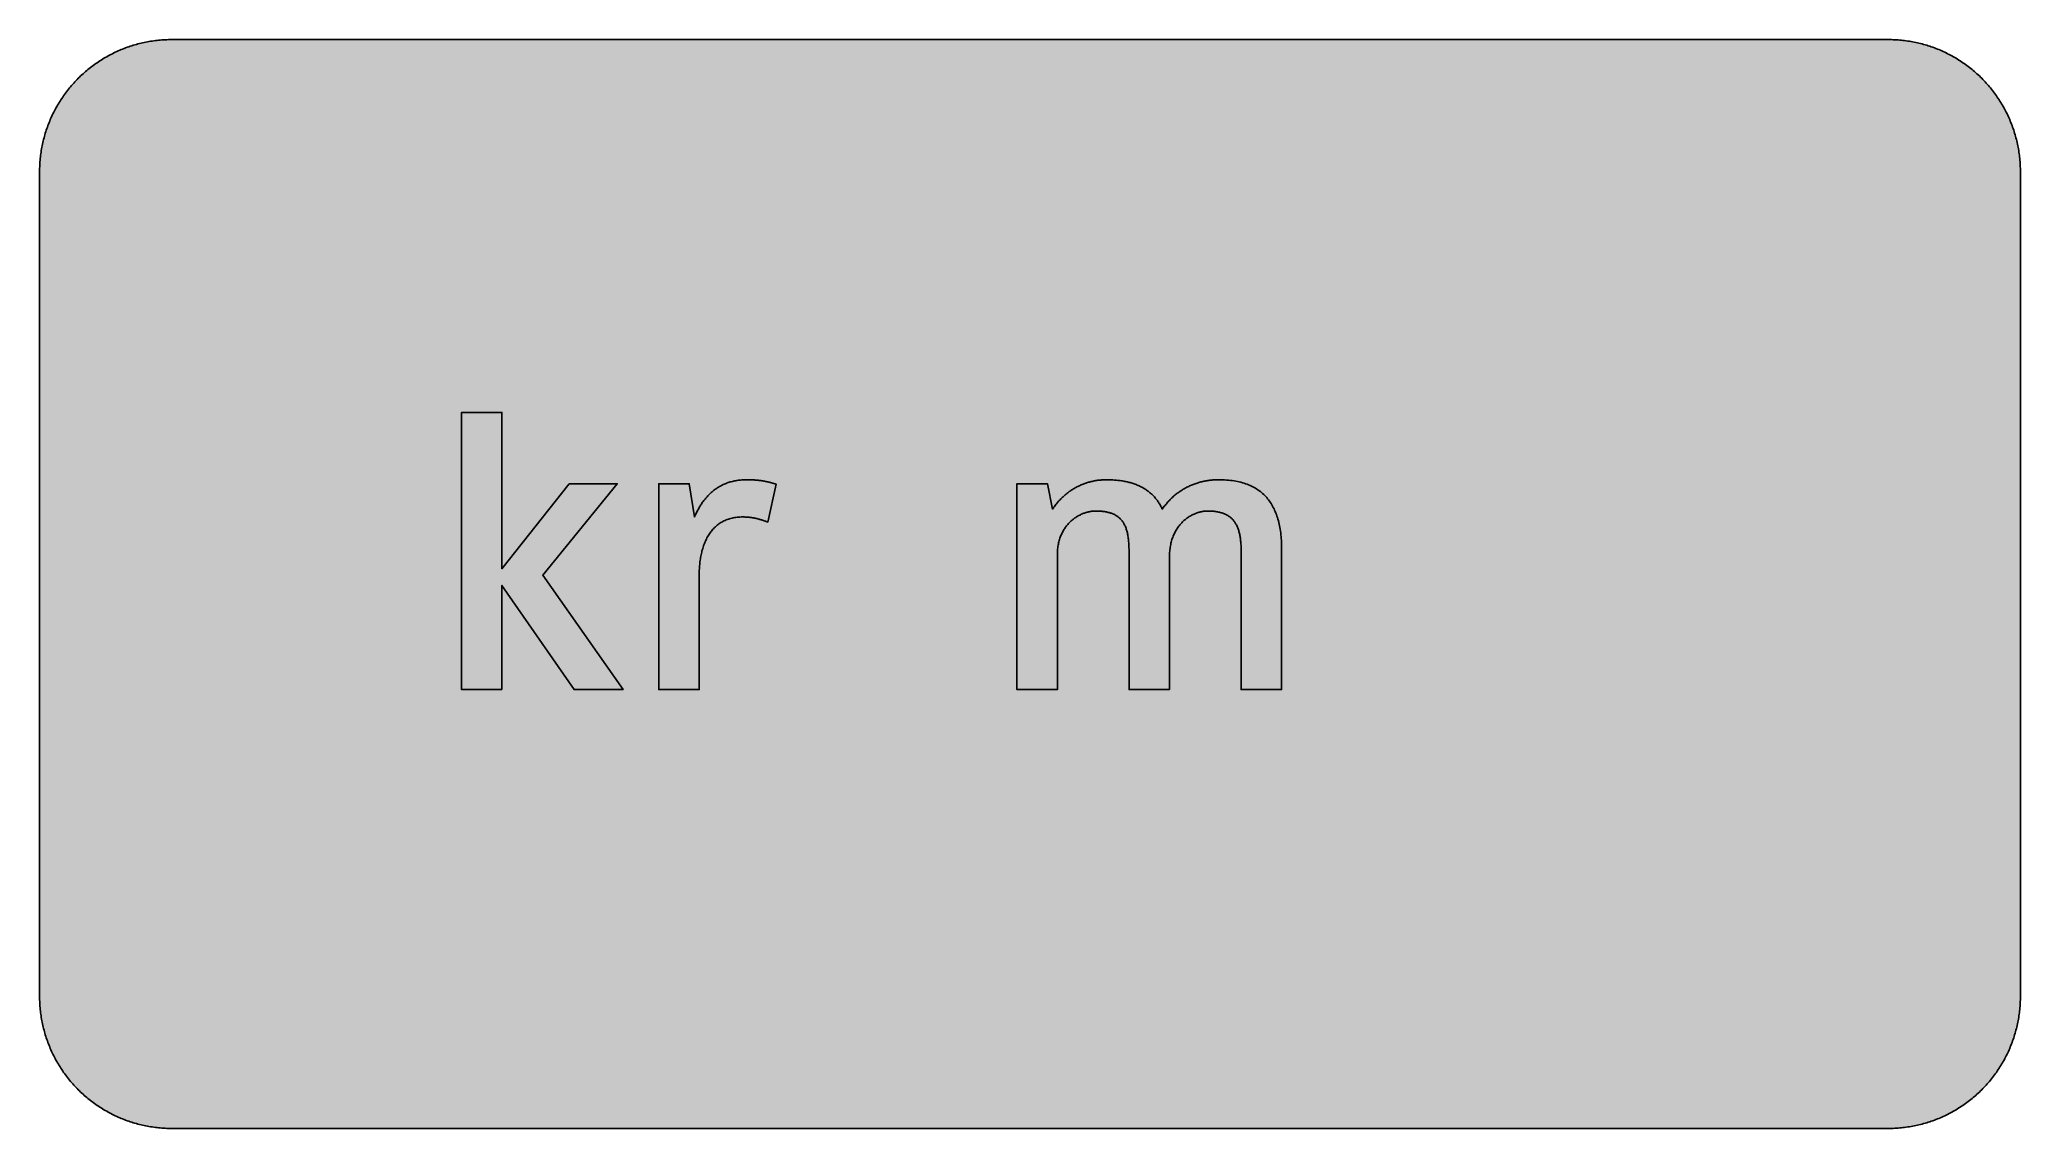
# Model space of a CAD drawing. Header units: millimetres. Extents: x 0 to 212, y 0 to 116.
import ezdxf

# ---------------------------------------------------------------- set-up
doc = ezdxf.new("R2010")
doc.units = ezdxf.units.MM

msp = doc.modelspace()

# ---------------------------------------------------------------- hatches: boundary and pattern name
for color, points in [(254, [(14.1633, 0.0536), (13.9878, 0.0533), (13.8125, 0.0559), (13.6373, 0.061), (13.462, 0.0686), (13.2893, 0.0787), (13.114, 0.0914), (12.9413, 0.1041), (12.7686, 0.1219), (12.5959, 0.1397), (12.4231, 0.16), (12.2504, 0.1829), (12.0777, 0.2057), (11.9075, 0.2337), (11.7373, 0.2616), (11.5672, 0.2921), (11.397, 0.3251), (11.2268, 0.3607), (11.0592, 0.3988), (10.8915, 0.4369), (10.7239, 0.4775), (10.5562, 0.5207), (10.3886, 0.5664), (10.2235, 0.6121), (10.0584, 0.6629), (9.8933, 0.7137), (9.7307, 0.7671), (9.5682, 0.8204), (9.4056, 0.8788), (9.2431, 0.9373), (9.083, 0.9982), (8.923, 1.0617), (8.763, 1.1252), (8.6055, 1.1938), (8.4455, 1.2624), (8.2906, 1.331), (8.1331, 1.4046), (7.9781, 1.4783), (7.8232, 1.5545), (7.6708, 1.6332), (7.5184, 1.7145), (7.366, 1.7958), (7.2161, 1.8796), (7.0663, 1.966), (6.919, 2.0523), (6.7716, 2.1438), (6.6243, 2.2352), (6.4795, 2.3266), (6.3348, 2.4232), (6.19, 2.5197), (6.0477, 2.6187), (5.908, 2.7178), (5.7683, 2.8194), (5.6286, 2.9235), (5.4915, 3.0302), (5.3543, 3.1369), (5.2197, 3.2461), (5.0851, 3.3579), (4.953, 3.4722), (4.8209, 3.5865), (4.6914, 3.7033), (4.5644, 3.8202), (4.4348, 3.9395), (4.3104, 4.0615), (4.1859, 4.1859), (4.0615, 4.3104), (3.9395, 4.4348), (3.8202, 4.5618), (3.7033, 4.6914), (3.5865, 4.8209), (3.4722, 4.953), (3.3579, 5.0851), (3.2487, 5.2197), (3.1369, 5.3543), (3.0302, 5.4915), (2.9235, 5.6286), (2.8194, 5.7683), (2.7178, 5.908), (2.6187, 6.0477), (2.5197, 6.19), (2.4232, 6.3348), (2.3266, 6.477), (2.2352, 6.6243), (2.1438, 6.7691), (2.0523, 6.919), (1.966, 7.0663), (1.8796, 7.2161), (1.7958, 7.366), (1.7145, 7.5184), (1.6332, 7.6708), (1.5545, 7.8232), (1.4783, 7.9781), (1.4046, 8.1331), (1.331, 8.2906), (1.2598, 8.4455), (1.1913, 8.603), (1.1252, 8.763), (1.0592, 8.923), (0.9982, 9.083), (0.9373, 9.2431), (0.8763, 9.4056), (0.8204, 9.5682), (0.7645, 9.7307), (0.7112, 9.8933), (0.6604, 10.0584), (0.6121, 10.2235), (0.5639, 10.3911), (0.5207, 10.5562), (0.4775, 10.7239), (0.4343, 10.8915), (0.3962, 11.0592), (0.3607, 11.2268), (0.3251, 11.397), (0.2921, 11.5672), (0.2616, 11.7373), (0.2311, 11.9075), (0.2057, 12.0802), (0.1803, 12.2504), (0.1575, 12.4231), (0.1372, 12.5959), (0.1194, 12.7686), (0.1041, 12.9413), (0.0889, 13.1166), (0.0787, 13.2893), (0.0686, 13.4645), (0.061, 13.6373), (0.0559, 13.8125), (0.0508, 13.9878), (0.0508, 14.163), (0.0522, 102.3592), (0.0508, 102.5322), (0.0559, 102.7074), (0.061, 102.8827), (0.0686, 103.058), (0.0787, 103.2307), (0.0889, 103.4059), (0.1041, 103.5787), (0.1194, 103.7514), (0.1372, 103.9241), (0.1575, 104.0968), (0.1803, 104.2695), (0.2057, 104.4423), (0.2311, 104.6124), (0.2616, 104.7826), (0.2921, 104.9528), (0.3251, 105.123), (0.3607, 105.2932), (0.3962, 105.4608), (0.4343, 105.6284), (0.4775, 105.7961), (0.5207, 105.9637), (0.5639, 106.1314), (0.6121, 106.2965), (0.6604, 106.4616), (0.7112, 106.6267), (0.7645, 106.7892), (0.8204, 106.9518), (0.8763, 107.1143), (0.9373, 107.2769), (0.9982, 107.4369), (1.0592, 107.5969), (1.1252, 107.757), (1.1913, 107.9144), (1.2598, 108.0745), (1.331, 108.2294), (1.4046, 108.3869), (1.4783, 108.5418), (1.5545, 108.6968), (1.6332, 108.8492), (1.7145, 109.0016), (1.7958, 109.154), (1.8796, 109.3038), (1.966, 109.4537), (2.0523, 109.601), (2.1438, 109.7483), (2.2352, 109.8956), (2.3266, 110.0404), (2.4232, 110.1852), (2.5197, 110.33), (2.6187, 110.4722), (2.7178, 110.6119), (2.8194, 110.7516), (2.9235, 110.8913), (3.0302, 111.0285), (3.1369, 111.1656), (3.2487, 111.3003), (3.3579, 111.4349), (3.4722, 111.567), (3.5865, 111.699), (3.7033, 111.8286), (3.8202, 111.9556), (3.9395, 112.0851), (4.0615, 112.2096), (4.1859, 112.334), (4.3104, 112.4585), (4.4348, 112.5804), (4.5644, 112.6998), (4.6914, 112.8166), (4.8209, 112.9335), (4.953, 113.0478), (5.0851, 113.1621), (5.2197, 113.2713), (5.3543, 113.3831), (5.4915, 113.4897), (5.6286, 113.5964), (5.7683, 113.7006), (5.908, 113.8022), (6.0477, 113.9012), (6.19, 114.0003), (6.3348, 114.0968), (6.4795, 114.1933), (6.6243, 114.2848), (6.7716, 114.3762), (6.919, 114.4676), (7.0663, 114.554), (7.2161, 114.6404), (7.366, 114.7242), (7.5184, 114.8055), (7.6708, 114.8867), (7.8232, 114.9655), (7.9781, 115.0417), (8.1331, 115.1153), (8.2906, 115.189), (8.4455, 115.2601), (8.6055, 115.3287), (8.763, 115.3947), (8.923, 115.4608), (9.083, 115.5217), (9.2431, 115.5827), (9.4056, 115.6437), (9.5682, 115.6995), (9.7307, 115.7554), (9.8933, 115.8088), (10.0584, 115.8596), (10.2235, 115.9078), (10.3886, 115.9561), (10.5562, 115.9993), (10.7239, 116.0424), (10.8915, 116.0856), (11.0592, 116.1237), (11.2268, 116.1593), (11.397, 116.1948), (11.5672, 116.2279), (11.7373, 116.2583), (11.9075, 116.2888), (12.0777, 116.3142), (12.2504, 116.3396), (12.4231, 116.3625), (12.5959, 116.3828), (12.7686, 116.4006), (12.9413, 116.4158), (13.114, 116.4311), (13.2893, 116.4412), (13.462, 116.4514), (13.6373, 116.459), (13.8125, 116.4641), (13.9878, 116.4692), (14.163, 116.4692), (197.6078, 116.4703), (197.7822, 116.4692), (197.9574, 116.4641), (198.1327, 116.459), (198.3054, 116.4514), (198.4807, 116.4412), (198.6534, 116.4311), (198.8287, 116.4158), (199.0014, 116.4006), (199.1741, 116.3828), (199.3468, 116.3625), (199.5195, 116.3396), (199.6897, 116.3142), (199.8624, 116.2888), (200.0326, 116.2583), (200.2028, 116.2279), (200.373, 116.1948), (200.5432, 116.1593), (200.7108, 116.1237), (200.8784, 116.0856), (201.0461, 116.0424), (201.2137, 115.9993), (201.3788, 115.9561), (201.5465, 115.9078), (201.7116, 115.8596), (201.8767, 115.8088), (202.0392, 115.7554), (202.2018, 115.6995), (202.3643, 115.6437), (202.5269, 115.5827), (202.6869, 115.5217), (202.8469, 115.4608), (203.007, 115.3947), (203.167, 115.3287), (203.3245, 115.2601), (203.4794, 115.189), (203.6369, 115.1153), (203.7918, 115.0417), (203.9468, 114.9655), (204.0992, 114.8867), (204.2516, 114.8055), (204.404, 114.7242), (204.5538, 114.6404), (204.7037, 114.554), (204.8535, 114.4676), (205.0009, 114.3762), (205.1456, 114.2848), (205.293, 114.1933), (205.4352, 114.0968), (205.58, 114.0003), (205.7222, 113.9012), (205.8619, 113.8022), (206.0016, 113.7006), (206.1413, 113.5964), (206.2785, 113.4897), (206.4156, 113.3831), (206.5503, 113.2713), (206.6849, 113.1621), (206.817, 113.0478), (206.949, 112.9335), (207.0786, 112.8166), (207.2081, 112.6998), (207.3351, 112.5804), (207.4596, 112.4585), (207.584, 112.334), (207.7085, 112.2096), (207.8304, 112.0851), (207.9498, 111.9556), (208.0666, 111.8286), (208.1835, 111.699), (208.2978, 111.567), (208.4121, 111.4349), (208.5238, 111.3003), (208.6331, 111.1656), (208.7397, 111.0285), (208.8464, 110.8913), (208.9506, 110.7516), (209.0522, 110.6119), (209.1512, 110.4722), (209.2503, 110.33), (209.3468, 110.1852), (209.4433, 110.0404), (209.5348, 109.8956), (209.6262, 109.7483), (209.7176, 109.601), (209.804, 109.4537), (209.8904, 109.3038), (209.9742, 109.154), (210.0555, 109.0016), (210.1367, 108.8492), (210.2155, 108.6968), (210.2917, 108.5418), (210.3653, 108.3869), (210.439, 108.2294), (210.5076, 108.0745), (210.5762, 107.9144), (210.6447, 107.757), (210.7082, 107.5969), (210.7717, 107.4369), (210.8327, 107.2769), (210.8911, 107.1143), (210.9495, 106.9518), (211.0029, 106.7892), (211.0562, 106.6267), (211.107, 106.4616), (211.1578, 106.2965), (211.2035, 106.1314), (211.2493, 105.9637), (211.2924, 105.7961), (211.3331, 105.6284), (211.3712, 105.4608), (211.4093, 105.2932), (211.4448, 105.123), (211.4779, 104.9528), (211.5083, 104.7826), (211.5363, 104.6124), (211.5642, 104.4423), (211.5871, 104.2695), (211.6099, 104.0968), (211.6303, 103.9241), (211.648, 103.7514), (211.6658, 103.5787), (211.6785, 103.4059), (211.6912, 103.2307), (211.7014, 103.058), (211.709, 102.8827), (211.7141, 102.7074), (211.7166, 102.5322), (211.7166, 102.3569), (211.7189, 14.1647), (211.7166, 13.9878), (211.7141, 13.8125), (211.709, 13.6373), (211.7014, 13.4645), (211.6912, 13.2893), (211.6785, 13.1166), (211.6658, 12.9413), (211.648, 12.7686), (211.6303, 12.5959), (211.6099, 12.4231), (211.5871, 12.2504), (211.5642, 12.0802), (211.5363, 11.9075), (211.5083, 11.7373), (211.4779, 11.5672), (211.4448, 11.397), (211.4093, 11.2268), (211.3712, 11.0592), (211.3331, 10.8915), (211.2924, 10.7239), (211.2493, 10.5562), (211.2035, 10.3911), (211.1578, 10.2235), (211.107, 10.0584), (211.0562, 9.8933), (211.0029, 9.7307), (210.9495, 9.5682), (210.8911, 9.4056), (210.8327, 9.2431), (210.7717, 9.083), (210.7082, 8.923), (210.6447, 8.763), (210.5762, 8.603), (210.5076, 8.4455), (210.439, 8.2906), (210.3653, 8.1331), (210.2917, 7.9781), (210.2155, 7.8232), (210.1367, 7.6708), (210.0555, 7.5184), (209.9742, 7.366), (209.8904, 7.2161), (209.804, 7.0663), (209.7176, 6.919), (209.6262, 6.7691), (209.5348, 6.6243), (209.4433, 6.477), (209.3468, 6.3348), (209.2503, 6.19), (209.1512, 6.0477), (209.0522, 5.908), (208.9506, 5.7683), (208.8464, 5.6286), (208.7397, 5.4915), (208.6331, 5.3543), (208.5238, 5.2197), (208.4121, 5.0851), (208.2978, 4.953), (208.1835, 4.8209), (208.0666, 4.6914), (207.9498, 4.5618), (207.8304, 4.4348), (207.7085, 4.3104), (207.584, 4.1859), (207.4596, 4.0615), (207.3351, 3.9395), (207.2081, 3.8202), (207.0786, 3.7033), (206.949, 3.5865), (206.817, 3.4722), (206.6849, 3.3579), (206.5503, 3.2461), (206.4156, 3.1369), (206.2785, 3.0302), (206.1413, 2.9235), (206.0016, 2.8194), (205.8619, 2.7178), (205.7222, 2.6187), (205.58, 2.5197), (205.4352, 2.4232), (205.293, 2.3266), (205.1456, 2.2352), (205.0009, 2.1438), (204.8535, 2.0523), (204.7037, 1.966), (204.5538, 1.8796), (204.404, 1.7958), (204.2516, 1.7145), (204.0992, 1.6332), (203.9468, 1.5545), (203.7918, 1.4783), (203.6369, 1.4046), (203.4794, 1.331), (203.3245, 1.2624), (203.167, 1.1938), (203.007, 1.1252), (202.8469, 1.0617), (202.6869, 0.9982), (202.5269, 0.9373), (202.3643, 0.8788), (202.2018, 0.8204), (202.0392, 0.7671), (201.8767, 0.7137), (201.7116, 0.6629), (201.5465, 0.6121), (201.3788, 0.5664), (201.2137, 0.5207), (201.0461, 0.4775), (200.8784, 0.4369), (200.7108, 0.3988), (200.5432, 0.3607), (200.373, 0.3251), (200.2028, 0.2921), (200.0326, 0.2616), (199.8624, 0.2337), (199.6897, 0.2057), (199.5195, 0.1829), (199.3468, 0.16), (199.1741, 0.1397), (199.0014, 0.1219), (198.8287, 0.1041), (198.6534, 0.0914), (198.4807, 0.0787), (198.3054, 0.0686), (198.1327, 0.061), (197.9574, 0.0559), (197.7822, 0.0533), (197.6069, 0.0533)]), (59, [(49.4563, 46.9731), (49.4563, 58.106), (57.1609, 46.9731), (62.4099, 46.9731), (53.8166, 59.207), (61.7746, 68.9857), (56.6526, 68.9857), (49.4563, 59.8837), (49.4563, 76.6064), (45.1376, 76.6064), (45.1376, 46.9731)]), (59, [(75.1953, 65.4304), (75.2373, 65.4279), (75.2805, 65.4279), (75.3237, 65.4279), (75.3669, 65.4279), (75.4101, 65.4253), (75.4507, 65.4253), (75.4939, 65.4228), (75.5345, 65.4202), (75.5777, 65.4177), (75.6183, 65.4177), (75.6615, 65.4126), (75.7022, 65.4101), (75.7428, 65.4075), (75.7834, 65.405), (75.8241, 65.3999), (75.8673, 65.3974), (75.9079, 65.3923), (75.9485, 65.3872), (75.9892, 65.3821), (76.0273, 65.3771), (76.0679, 65.372), (76.1086, 65.3669), (76.1492, 65.3618), (76.1898, 65.3542), (76.2305, 65.3491), (76.2711, 65.3415), (76.3092, 65.3364), (76.3499, 65.3288), (76.3905, 65.3212), (76.4311, 65.3136), (76.4718, 65.3059), (76.5099, 65.2958), (76.5505, 65.2882), (76.5912, 65.278), (76.6318, 65.2704), (76.6724, 65.2602), (76.7131, 65.2501), (76.7537, 65.2399), (76.7944, 65.2297), (76.835, 65.2196), (76.8756, 65.2094), (76.9163, 65.1967), (76.9569, 65.1866), (76.9976, 65.1739), (77.0382, 65.1637), (77.0814, 65.151), (77.122, 65.1383), (77.1627, 65.1256), (77.2058, 65.1129), (77.2465, 65.0977), (77.2897, 65.085), (77.3328, 65.0697), (77.376, 65.057), (77.4192, 65.0418), (77.4624, 65.0265), (77.5056, 65.0113), (77.5487, 64.9961), (77.5919, 64.9783), (77.6351, 64.963), (77.6808, 64.9478), (77.724, 64.93), (77.7697, 64.9122), (77.8154, 64.8945), (77.8612, 64.8767), (78.7506, 68.943), (78.707, 68.9534), (78.6663, 68.9661), (78.6257, 68.9762), (78.5851, 68.9889), (78.5444, 69.0016), (78.5038, 69.0118), (78.4631, 69.0245), (78.4225, 69.0347), (78.3819, 69.0474), (78.3412, 69.0575), (78.3006, 69.0677), (78.2599, 69.0804), (78.2193, 69.0905), (78.1812, 69.1007), (78.1406, 69.1109), (78.0999, 69.121), (78.0593, 69.1337), (78.0186, 69.1439), (77.978, 69.154), (77.9348, 69.1617), (77.8942, 69.1718), (77.8535, 69.182), (77.8104, 69.1921), (77.7697, 69.2023), (77.7265, 69.2099), (77.6834, 69.2201), (77.6427, 69.2277), (77.597, 69.2379), (77.5538, 69.2455), (77.5106, 69.2531), (77.4649, 69.2633), (77.4217, 69.2709), (77.376, 69.2785), (77.3303, 69.2861), (77.2846, 69.2937), (77.2363, 69.3014), (77.1881, 69.3064), (77.1398, 69.3141), (77.0915, 69.3217), (77.0433, 69.3268), (76.9925, 69.3344), (76.9417, 69.3395), (76.8909, 69.3445), (76.8401, 69.3496), (76.7867, 69.3572), (76.7334, 69.3623), (76.6801, 69.3649), (76.6242, 69.3699), (76.5683, 69.375), (76.5124, 69.3801), (76.454, 69.3826), (76.3956, 69.3852), (76.3372, 69.3903), (76.2762, 69.3928), (76.2152, 69.3953), (76.1517, 69.3979), (76.0882, 69.4004), (76.0247, 69.403), (75.9612, 69.403), (75.8927, 69.4055), (75.8266, 69.4055), (75.758, 69.408), (75.6869, 69.408), (75.6183, 69.408), (75.4786, 69.4055), (75.344, 69.403), (75.2094, 69.3953), (75.0773, 69.3877), (74.9452, 69.375), (74.8182, 69.3623), (74.6912, 69.3471), (74.5668, 69.3293), (74.4423, 69.309), (74.3204, 69.2861), (74.201, 69.2607), (74.0842, 69.2328), (73.9673, 69.2023), (73.853, 69.1718), (73.7413, 69.1363), (73.6295, 69.1007), (73.5203, 69.0626), (73.4136, 69.022), (73.3069, 68.9813), (73.2028, 68.9356), (73.1012, 68.8899), (72.9996, 68.8416), (72.9005, 68.7934), (72.804, 68.74), (72.7075, 68.6867), (72.6135, 68.6308), (72.5195, 68.5724), (72.4281, 68.514), (72.3367, 68.453), (72.2503, 68.3895), (72.1614, 68.326), (72.0776, 68.26), (71.9912, 68.1914), (71.9099, 68.1228), (71.8287, 68.0517), (71.7499, 67.978), (71.6712, 67.9044), (71.5924, 67.8282), (71.5188, 67.752), (71.4426, 67.6732), (71.3715, 67.5945), (71.2978, 67.5132), (71.2292, 67.4294), (71.1606, 67.3456), (71.0921, 67.2617), (71.026, 67.1728), (70.96, 67.0865), (70.8965, 66.9976), (70.833, 66.9061), (70.772, 66.8147), (70.7111, 66.7233), (70.6526, 66.6293), (70.5942, 66.5353), (70.5383, 66.4388), (70.4825, 66.3423), (70.4266, 66.2432), (70.3732, 66.1441), (70.3224, 66.0451), (70.2691, 65.946), (70.2208, 65.8444), (70.17, 65.7403), (70.1218, 65.6387), (70.0761, 65.5345), (70.0303, 65.4279), (69.4792, 68.9857), (66.2203, 68.9857), (66.2203, 46.9731), (70.5376, 46.9731), (70.5376, 59.2483), (70.5383, 59.4081), (70.5409, 59.5655), (70.546, 59.7256), (70.5536, 59.8805), (70.5612, 60.038), (70.5714, 60.1929), (70.5866, 60.3453), (70.6018, 60.4977), (70.6171, 60.6476), (70.6374, 60.7974), (70.6603, 60.9448), (70.6831, 61.0921), (70.7085, 61.2369), (70.7365, 61.3791), (70.7669, 61.5213), (70.8, 61.661), (70.833, 61.7982), (70.8711, 61.9354), (70.9092, 62.0674), (70.9524, 62.2021), (70.9955, 62.3316), (71.0413, 62.4586), (71.0895, 62.5856), (71.1403, 62.7101), (71.1911, 62.832), (71.247, 62.9539), (71.3054, 63.0707), (71.3638, 63.185), (71.4248, 63.2993), (71.4908, 63.4111), (71.5569, 63.5178), (71.6255, 63.6245), (71.6991, 63.7286), (71.7728, 63.8277), (71.849, 63.9267), (71.9277, 64.0232), (72.009, 64.1147), (72.0928, 64.2061), (72.1792, 64.2925), (72.2681, 64.3763), (72.3595, 64.4601), (72.4535, 64.5389), (72.55, 64.6125), (72.6491, 64.6862), (72.7507, 64.7548), (72.8574, 64.8233), (72.964, 64.8843), (73.0733, 64.9453), (73.185, 65.0011), (73.2993, 65.057), (73.4162, 65.1053), (73.5381, 65.1535), (73.66, 65.1967), (73.787, 65.2348), (73.914, 65.2704), (74.0461, 65.3034), (74.1782, 65.3339), (74.3153, 65.3593), (74.455, 65.3796), (74.5973, 65.3974), (74.742, 65.4101), (74.8894, 65.4202), (75.0418, 65.4279), (75.1942, 65.4279)]), (59, [(120.7879, 46.9731), (120.7879, 61.1544), (120.7872, 61.3131), (120.7948, 61.468), (120.8024, 61.6229), (120.8126, 61.7728), (120.8278, 61.9201), (120.8456, 62.0674), (120.8684, 62.2097), (120.8913, 62.3494), (120.9192, 62.4865), (120.9497, 62.6186), (120.9802, 62.7507), (121.0158, 62.8802), (121.0539, 63.0047), (121.0945, 63.1292), (121.1377, 63.2485), (121.1834, 63.3679), (121.2317, 63.4822), (121.2825, 63.594), (121.3333, 63.7032), (121.3891, 63.8124), (121.445, 63.9166), (121.5034, 64.0182), (121.5644, 64.1172), (121.6254, 64.2137), (121.6889, 64.3077), (121.7549, 64.3992), (121.8235, 64.4881), (121.8921, 64.5744), (121.9632, 64.6582), (122.0343, 64.7395), (122.108, 64.8183), (122.1842, 64.8945), (122.2604, 64.9681), (122.3366, 65.0392), (122.4153, 65.1078), (122.494, 65.1739), (122.5753, 65.2374), (122.6566, 65.2983), (122.7379, 65.3567), (122.8192, 65.4126), (122.903, 65.4685), (122.9868, 65.5193), (123.0732, 65.5676), (123.157, 65.6158), (123.2433, 65.659), (123.3297, 65.7022), (123.4135, 65.7403), (123.4999, 65.7784), (123.5862, 65.8139), (123.6726, 65.8444), (123.759, 65.8749), (123.8453, 65.9028), (123.9317, 65.9282), (124.018, 65.9536), (124.1044, 65.974), (124.1882, 65.9917), (124.2746, 66.0095), (124.3584, 66.0248), (124.4422, 66.0349), (124.526, 66.0451), (124.6073, 66.0527), (124.6886, 66.0578), (124.7699, 66.0629), (124.8512, 66.0629), (124.968, 66.0629), (125.0848, 66.0603), (125.1966, 66.0552), (125.3084, 66.0502), (125.4176, 66.04), (125.5268, 66.0324), (125.6309, 66.0197), (125.7351, 66.007), (125.8341, 65.9917), (125.9332, 65.974), (126.0297, 65.9536), (126.1262, 65.9333), (126.2177, 65.9105), (126.3091, 65.8851), (126.398, 65.8597), (126.4844, 65.8292), (126.5682, 65.7987), (126.652, 65.7657), (126.7308, 65.7327), (126.8095, 65.6946), (126.8857, 65.6565), (126.9619, 65.6158), (127.033, 65.5726), (127.1041, 65.5269), (127.1727, 65.4812), (127.2413, 65.4304), (127.3048, 65.3796), (127.3683, 65.3263), (127.4293, 65.2704), (127.4877, 65.212), (127.5461, 65.151), (127.602, 65.09), (127.6553, 65.024), (127.7061, 64.958), (127.7569, 64.8894), (127.8052, 64.8183), (127.8509, 64.7446), (127.8966, 64.6684), (127.9398, 64.5897), (127.9804, 64.5084), (128.0185, 64.4246), (128.0566, 64.3407), (128.0922, 64.2518), (128.1252, 64.1629), (128.1582, 64.069), (128.1887, 63.975), (128.2167, 63.8759), (128.2421, 63.7769), (128.2675, 63.6753), (128.2929, 63.5686), (128.3132, 63.4619), (128.3335, 63.3527), (128.3513, 63.2409), (128.3691, 63.1241), (128.3843, 63.0072), (128.397, 62.8879), (128.4097, 62.7634), (128.4199, 62.6389), (128.4275, 62.5094), (128.4351, 62.3799), (128.4402, 62.2452), (128.4453, 62.1106), (128.4478, 61.9709), (128.4478, 61.8287), (128.4496, 46.9731), (132.7672, 46.9731), (132.7672, 62.043), (132.7633, 62.263), (132.7607, 62.4789), (132.7531, 62.6948), (132.7429, 62.9056), (132.7302, 63.1139), (132.7125, 63.3197), (132.6947, 63.5203), (132.6718, 63.7184), (132.6464, 63.914), (132.6185, 64.1071), (132.5855, 64.295), (132.5499, 64.483), (132.5143, 64.6633), (132.4737, 64.8437), (132.428, 65.0189), (132.3823, 65.1916), (132.3315, 65.3618), (132.2781, 65.5295), (132.2197, 65.692), (132.1587, 65.8495), (132.0978, 66.007), (132.0292, 66.1594), (131.9606, 66.3092), (131.887, 66.4566), (131.8108, 66.5988), (131.7295, 66.7385), (131.6457, 66.8731), (131.5593, 67.0052), (131.4704, 67.1347), (131.3764, 67.2617), (131.2799, 67.3837), (131.1783, 67.503), (131.0742, 67.6173), (130.9675, 67.7291), (130.8557, 67.8383), (130.7414, 67.9425), (130.6246, 68.0441), (130.5027, 68.1431), (130.3782, 68.2371), (130.2487, 68.326), (130.1166, 68.4149), (129.9794, 68.4987), (129.8423, 68.5775), (129.6975, 68.6537), (129.5502, 68.7273), (129.4003, 68.7959), (129.2454, 68.8619), (129.0879, 68.9229), (128.9253, 68.9813), (128.7602, 69.0347), (128.59, 69.088), (128.4173, 69.1337), (128.2395, 69.1769), (128.0592, 69.2175), (127.8738, 69.2531), (127.6858, 69.2861), (127.4928, 69.3141), (127.2972, 69.3395), (127.0965, 69.3598), (126.8933, 69.3776), (126.685, 69.3903), (126.4717, 69.4004), (126.2558, 69.4055), (126.0348, 69.408), (125.9307, 69.4055), (125.824, 69.4055), (125.7198, 69.4004), (125.6157, 69.3953), (125.509, 69.3903), (125.4049, 69.3826), (125.2982, 69.3725), (125.1941, 69.3623), (125.0899, 69.3496), (124.9832, 69.3344), (124.8791, 69.3191), (124.775, 69.3039), (124.6708, 69.2861), (124.5667, 69.2658), (124.4625, 69.2455), (124.3584, 69.2226), (124.2543, 69.1972), (124.1501, 69.1718), (124.0485, 69.1439), (123.9444, 69.1159), (123.8428, 69.0855), (123.7412, 69.055), (123.6396, 69.0194), (123.538, 68.9864), (123.4364, 68.9483), (123.3373, 68.9102), (123.2357, 68.8721), (123.1367, 68.8315), (123.0376, 68.7883), (122.9385, 68.7451), (122.842, 68.6994), (122.743, 68.6511), (122.6464, 68.6029), (122.5499, 68.5521), (122.4559, 68.4987), (122.3594, 68.4454), (122.2654, 68.3895), (122.1715, 68.3336), (122.0775, 68.2752), (121.986, 68.2142), (121.8946, 68.1533), (121.8032, 68.0898), (121.7117, 68.0263), (121.6228, 67.9577), (121.5339, 67.8891), (121.4476, 67.8205), (121.3587, 67.7494), (121.2723, 67.6758), (121.1885, 67.5996), (121.1021, 67.5234), (121.0208, 67.4446), (120.937, 67.3659), (120.8557, 67.2846), (120.7745, 67.2008), (120.6957, 67.117), (120.617, 67.0306), (120.5382, 66.9417), (120.462, 66.8503), (120.3858, 66.7588), (120.3122, 66.6674), (120.2385, 66.5709), (120.1649, 66.4743), (120.0937, 66.3753), (120.0252, 66.2762), (119.9769, 66.3727), (119.9312, 66.4667), (119.8804, 66.5607), (119.8296, 66.6521), (119.7788, 66.7436), (119.7254, 66.8325), (119.6696, 66.9188), (119.6137, 67.0052), (119.5553, 67.089), (119.4968, 67.1728), (119.4359, 67.2541), (119.3724, 67.3354), (119.3089, 67.4116), (119.2428, 67.4903), (119.1768, 67.5665), (119.1082, 67.6402), (119.0396, 67.7113), (118.9685, 67.7824), (118.8974, 67.8536), (118.8212, 67.9196), (118.7475, 67.9882), (118.6688, 68.0517), (118.5901, 68.1152), (118.5113, 68.1787), (118.43, 68.2371), (118.3462, 68.2981), (118.2624, 68.3539), (118.176, 68.4098), (118.0897, 68.4657), (118.0008, 68.5165), (117.9093, 68.5698), (117.8179, 68.6181), (117.7239, 68.6664), (117.6299, 68.7146), (117.5334, 68.7603), (117.4344, 68.8035), (117.3353, 68.8467), (117.2337, 68.8873), (117.1296, 68.9254), (117.0254, 68.9635), (116.9213, 68.9991), (116.8121, 69.0347), (116.7054, 69.0677), (116.5936, 69.0982), (116.4819, 69.1286), (116.3676, 69.1566), (116.2533, 69.1845), (116.1364, 69.2099), (116.0196, 69.2328), (115.8977, 69.2556), (115.7783, 69.276), (115.6538, 69.2963), (115.5294, 69.3141), (115.4024, 69.3293), (115.2754, 69.3445), (115.1458, 69.3572), (115.0163, 69.3699), (114.8842, 69.3801), (114.7496, 69.3877), (114.6124, 69.3953), (114.4753, 69.4004), (114.3381, 69.4055), (114.1959, 69.4055), (114.0562, 69.408), (113.952, 69.4055), (113.8479, 69.4055), (113.7463, 69.4004), (113.6421, 69.3953), (113.5405, 69.3877), (113.4389, 69.3801), (113.3373, 69.3699), (113.2357, 69.3598), (113.1341, 69.3471), (113.0325, 69.3318), (112.9309, 69.3166), (112.8293, 69.2988), (112.7303, 69.281), (112.6287, 69.2607), (112.5296, 69.2379), (112.428, 69.215), (112.329, 69.1896), (112.2299, 69.1642), (112.1334, 69.1363), (112.0343, 69.1083), (111.9353, 69.0753), (111.8387, 69.0448), (111.7422, 69.0093), (111.6457, 68.9737), (111.5492, 68.9381), (111.4552, 68.9), (111.3587, 68.8594), (111.2647, 68.8162), (111.1707, 68.773), (111.0767, 68.7299), (110.9828, 68.6816), (110.8913, 68.6359), (110.7999, 68.5851), (110.7084, 68.5343), (110.617, 68.4809), (110.5256, 68.4276), (110.4367, 68.3717), (110.3478, 68.3158), (110.2589, 68.2574), (110.1725, 68.1965), (110.0836, 68.1355), (109.9972, 68.072), (109.9134, 68.006), (109.8271, 67.9399), (109.7432, 67.8713), (109.6594, 67.8028), (109.5781, 67.7291), (109.4943, 67.658), (109.413, 67.5818), (109.3343, 67.5081), (109.253, 67.4294), (109.1743, 67.3506), (109.0955, 67.2694), (109.0193, 67.1881), (108.9431, 67.1017), (108.8669, 67.0179), (108.7933, 66.929), (108.7196, 66.8426), (108.646, 66.7512), (108.5748, 66.6598), (108.5037, 66.5658), (108.4351, 66.4693), (108.364, 66.3727), (108.298, 66.2762), (107.7489, 68.9857), (104.4896, 68.9857), (104.4896, 46.9731), (108.8072, 46.9731), (108.8072, 61.408), (108.8085, 61.5569), (108.8136, 61.7042), (108.8212, 61.8465), (108.8339, 61.9887), (108.8492, 62.1284), (108.8669, 62.2656), (108.8873, 62.4002), (108.9127, 62.5297), (108.9406, 62.6593), (108.9711, 62.7863), (109.0041, 62.9107), (109.0397, 63.0301), (109.0778, 63.1495), (109.1184, 63.2663), (109.1616, 63.3806), (109.2098, 63.4924), (109.2581, 63.6016), (109.3089, 63.7083), (109.3597, 63.8099), (109.4156, 63.9115), (109.474, 64.0105), (109.5324, 64.1071), (109.5934, 64.2036), (109.6569, 64.295), (109.7204, 64.3839), (109.789, 64.4703), (109.855, 64.5541), (109.9261, 64.6379), (109.9972, 64.7167), (110.0684, 64.7929), (110.1446, 64.8691), (110.2182, 64.9427), (110.2944, 65.0113), (110.3732, 65.0799), (110.4519, 65.1459), (110.5306, 65.2094), (110.6119, 65.2704), (110.6932, 65.3288), (110.7745, 65.3847), (110.8583, 65.438), (110.9421, 65.4888), (111.0259, 65.5396), (111.1098, 65.5853), (111.1961, 65.6311), (111.2799, 65.6742), (111.3663, 65.7149), (111.4527, 65.753), (111.539, 65.7885), (111.6254, 65.8216), (111.7092, 65.852), (111.7956, 65.8825), (111.8819, 65.9079), (111.9683, 65.9333), (112.0521, 65.9562), (112.1359, 65.9765), (112.2223, 65.9943), (112.3036, 66.0121), (112.3874, 66.0248), (112.4712, 66.0375), (112.5525, 66.0451), (112.6338, 66.0527), (112.7125, 66.0578), (112.7912, 66.0629), (112.87, 66.0629), (112.9868, 66.0629), (113.1037, 66.0603), (113.218, 66.0552), (113.3297, 66.0502), (113.4389, 66.0425), (113.5456, 66.0349), (113.6498, 66.0248), (113.7539, 66.0121), (113.8555, 65.9968), (113.952, 65.9816), (114.0511, 65.9638), (114.1451, 65.9435), (114.2365, 65.9232), (114.3279, 65.9003), (114.4168, 65.8749), (114.5032, 65.847), (114.587, 65.819), (114.6708, 65.7885), (114.7521, 65.7555), (114.8283, 65.72), (114.9071, 65.6844), (114.9807, 65.6438), (115.0544, 65.6031), (115.123, 65.5599), (115.1941, 65.5168), (115.2601, 65.4685), (115.3236, 65.4177), (115.3871, 65.3669), (115.4481, 65.3136), (115.509, 65.2577), (115.5649, 65.1967), (115.6208, 65.1358), (115.6741, 65.0748), (115.7275, 65.0088), (115.7757, 64.9402), (115.824, 64.8691), (115.8697, 64.7979), (115.9154, 64.7217), (115.9586, 64.6455), (115.9993, 64.5643), (116.0374, 64.483), (116.0755, 64.3966), (116.111, 64.3077), (116.144, 64.2188), (116.1771, 64.1248), (116.2075, 64.0309), (116.2355, 63.9318), (116.2634, 63.8302), (116.2888, 63.7261), (116.3117, 63.6194), (116.332, 63.5102), (116.3523, 63.3984), (116.3726, 63.2841), (116.3879, 63.1673), (116.4031, 63.0453), (116.4184, 62.9234), (116.4285, 62.7964), (116.4387, 62.6669), (116.4488, 62.5348), (116.4539, 62.4002), (116.4615, 62.263), (116.4641, 62.1208), (116.4666, 61.976), (116.4666, 61.8287), (116.4689, 46.9731)])]:
    msp.add_hatch(color=color).paths.add_polyline_path(points)
h = msp.add_hatch(color=59)
h.paths.add_polyline_path([(14.1633, 3.5814), (13.8887, 3.5839), (13.6169, 3.5941), (13.3477, 3.6119), (13.081, 3.6347), (12.8143, 3.6652), (12.5501, 3.7008), (12.2885, 3.7465), (12.0294, 3.7948), (11.7729, 3.8506), (11.5164, 3.9141), (11.2649, 3.9827), (11.016, 4.0564), (10.7671, 4.1351), (10.5232, 4.2215), (10.2819, 4.3129), (10.0432, 4.412), (9.8069, 4.5161), (9.5733, 4.6228), (9.3447, 4.7371), (9.1186, 4.8565), (8.8951, 4.9809), (8.6741, 5.113), (8.4582, 5.2476), (8.2448, 5.3873), (8.0366, 5.5321), (7.8308, 5.682), (7.6276, 5.8369), (7.4295, 5.9969), (7.2365, 6.1595), (7.046, 6.3297), (6.8605, 6.5024), (6.6777, 6.6802), (6.5024, 6.8605), (6.3271, 7.046), (6.1595, 7.2365), (5.9969, 7.432), (5.8369, 7.6302), (5.682, 7.8308), (5.5321, 8.0366), (5.3873, 8.2448), (5.2451, 8.4582), (5.1105, 8.6741), (4.9809, 8.8951), (4.8565, 9.1186), (4.7371, 9.3447), (4.6228, 9.5758), (4.5136, 9.8069), (4.4094, 10.0432), (4.3129, 10.2819), (4.2215, 10.5232), (4.1351, 10.7696), (4.0538, 11.016), (3.9802, 11.2649), (3.9116, 11.5189), (3.8506, 11.7729), (3.7948, 12.0294), (3.744, 12.2911), (3.7008, 12.5527), (3.6627, 12.8143), (3.6322, 13.081), (3.6093, 13.3502), (3.5916, 13.6195), (3.5814, 13.8913), (3.5789, 14.163), (3.58, 102.3592), (3.5814, 102.6312), (3.5916, 102.903), (3.6093, 103.1723), (3.6322, 103.439), (3.6627, 103.7057), (3.7008, 103.9698), (3.744, 104.2314), (3.7948, 104.4905), (3.8506, 104.7471), (3.9116, 105.0036), (3.9802, 105.2551), (4.0538, 105.504), (4.1351, 105.7529), (4.2215, 105.9967), (4.3129, 106.238), (4.4094, 106.4768), (4.5136, 106.713), (4.6228, 106.9467), (4.7371, 107.1753), (4.8565, 107.4014), (4.9809, 107.6249), (5.1105, 107.8459), (5.2451, 108.0618), (5.3873, 108.2751), (5.5321, 108.4834), (5.682, 108.6891), (5.8369, 108.8923), (5.9969, 109.0905), (6.1595, 109.2835), (6.3271, 109.474), (6.5024, 109.6594), (6.6777, 109.8423), (6.8605, 110.0176), (7.046, 110.1928), (7.2365, 110.3605), (7.4295, 110.523), (7.6276, 110.683), (7.8308, 110.838), (8.0366, 110.9878), (8.2448, 111.1326), (8.4582, 111.2749), (8.6741, 111.4095), (8.8951, 111.539), (9.1186, 111.6635), (9.3447, 111.7829), (9.5733, 111.8972), (9.8069, 112.0064), (10.0432, 112.1105), (10.2819, 112.207), (10.5232, 112.2985), (10.7671, 112.3848), (11.016, 112.4661), (11.2649, 112.5398), (11.5164, 112.6084), (11.7729, 112.6693), (12.0294, 112.7252), (12.2885, 112.776), (12.5501, 112.8192), (12.8143, 112.8573), (13.081, 112.8878), (13.3477, 112.9106), (13.6169, 112.9284), (13.8887, 112.9386), (14.163, 112.9411), (197.6078, 112.9425), (197.8787, 112.9386), (198.1505, 112.9284), (198.4197, 112.9106), (198.689, 112.8878), (198.9557, 112.8573), (199.2173, 112.8192), (199.4789, 112.776), (199.7405, 112.7252), (199.9971, 112.6693), (200.2511, 112.6084), (200.5051, 112.5398), (200.754, 112.4661), (201.0004, 112.3848), (201.2467, 112.2985), (201.488, 112.207), (201.7268, 112.1105), (201.963, 112.0064), (202.1942, 111.8972), (202.4253, 111.7829), (202.6514, 111.6635), (202.8749, 111.539), (203.0959, 111.4095), (203.3118, 111.2749), (203.5251, 111.1326), (203.7334, 110.9878), (203.9391, 110.838), (204.1398, 110.683), (204.3379, 110.523), (204.5335, 110.3605), (204.724, 110.1928), (204.9094, 110.0176), (205.0898, 109.8423), (205.2676, 109.6594), (205.4403, 109.474), (205.6105, 109.2835), (205.773, 109.0905), (205.933, 108.8923), (206.088, 108.6891), (206.2378, 108.4834), (206.3826, 108.2751), (206.5223, 108.0618), (206.6569, 107.8459), (206.789, 107.6249), (206.9135, 107.4014), (207.0329, 107.1753), (207.1472, 106.9467), (207.2538, 106.713), (207.358, 106.4768), (207.457, 106.238), (207.5485, 105.9967), (207.6348, 105.7529), (207.7136, 105.504), (207.7872, 105.2551), (207.8558, 105.0036), (207.9193, 104.7471), (207.9752, 104.4905), (208.0235, 104.2314), (208.0692, 103.9698), (208.1047, 103.7057), (208.1352, 103.439), (208.1581, 103.1723), (208.1759, 102.903), (208.186, 102.6312), (208.1911, 102.3569), (208.1911, 14.1647), (208.186, 13.8913), (208.1759, 13.6195), (208.1581, 13.3502), (208.1352, 13.081), (208.1047, 12.8143), (208.0692, 12.5527), (208.0235, 12.2911), (207.9752, 12.0294), (207.9193, 11.7729), (207.8558, 11.5189), (207.7872, 11.2649), (207.7136, 11.016), (207.6348, 10.7696), (207.5485, 10.5232), (207.457, 10.2819), (207.358, 10.0432), (207.2538, 9.8069), (207.1472, 9.5758), (207.0329, 9.3447), (206.9135, 9.1186), (206.789, 8.8951), (206.6569, 8.6741), (206.5223, 8.4582), (206.3826, 8.2448), (206.2378, 8.0366), (206.088, 7.8308), (205.933, 7.6302), (205.773, 7.432), (205.6105, 7.2365), (205.4403, 7.046), (205.2676, 6.8605), (205.0898, 6.6802), (204.9094, 6.5024), (204.724, 6.3297), (204.5335, 6.1595), (204.3379, 5.9969), (204.1398, 5.8369), (203.9391, 5.682), (203.7334, 5.5321), (203.5251, 5.3873), (203.3118, 5.2476), (203.0959, 5.113), (202.8749, 4.9809), (202.6514, 4.8565), (202.4253, 4.7371), (202.1942, 4.6228), (201.963, 4.5161), (201.7268, 4.412), (201.488, 4.3129), (201.2467, 4.2215), (201.0004, 4.1351), (200.754, 4.0564), (200.5051, 3.9827), (200.2511, 3.9141), (199.9971, 3.8506), (199.7405, 3.7948), (199.4789, 3.7465), (199.2173, 3.7008), (198.9557, 3.6652), (198.689, 3.6347), (198.4197, 3.6119), (198.1505, 3.5941), (197.8787, 3.5839), (197.6069, 3.5789)])
h.paths.add_polyline_path([(14.1633, 8.8731), (14.0259, 8.8748), (13.8887, 8.8798), (13.7541, 8.8875), (13.622, 8.9002), (13.4874, 8.9154), (13.3553, 8.9332), (13.2258, 8.9535), (13.0962, 8.9789), (12.9667, 9.0068), (12.8397, 9.0373), (12.7127, 9.0729), (12.5882, 9.1084), (12.4663, 9.1491), (12.3419, 9.1923), (12.2225, 9.238), (12.1031, 9.2888), (11.9837, 9.3396), (11.8694, 9.3929), (11.7526, 9.4513), (11.6408, 9.5098), (11.5291, 9.5733), (11.4198, 9.6368), (11.3106, 9.7053), (11.2039, 9.7765), (11.0998, 9.8476), (10.9957, 9.9238), (10.8966, 10), (10.7975, 10.0787), (10.6985, 10.1625), (10.6045, 10.2464), (10.5105, 10.3327), (10.4216, 10.4216), (10.3327, 10.5131), (10.2464, 10.6045), (10.16, 10.701), (10.0787, 10.7975), (10, 10.8966), (9.9212, 10.9982), (9.8476, 11.0998), (9.7739, 11.2039), (9.7053, 11.3106), (9.6368, 11.4198), (9.5707, 11.5291), (9.5098, 11.6408), (9.4488, 11.7551), (9.3929, 11.8694), (9.337, 11.9863), (9.2862, 12.1031), (9.238, 12.2225), (9.1923, 12.3444), (9.1491, 12.4663), (9.1084, 12.5908), (9.0703, 12.7152), (9.0373, 12.8397), (9.0068, 12.9692), (8.9789, 13.0962), (8.9535, 13.2258), (8.9306, 13.3579), (8.9129, 13.4899), (8.8976, 13.622), (8.8849, 13.7566), (8.8773, 13.8913), (8.8722, 14.0259), (8.8697, 14.163), (8.8717, 102.3592), (8.8722, 102.4941), (8.8773, 102.6312), (8.8849, 102.7659), (8.8976, 102.8979), (8.9129, 103.0326), (8.9306, 103.1646), (8.9535, 103.2942), (8.9789, 103.4237), (9.0068, 103.5533), (9.0373, 103.6803), (9.0703, 103.8073), (9.1084, 103.9317), (9.1491, 104.0536), (9.1923, 104.1781), (9.238, 104.2975), (9.2862, 104.4169), (9.337, 104.5362), (9.3929, 104.6505), (9.4488, 104.7674), (9.5098, 104.8791), (9.5707, 104.9909), (9.6368, 105.1001), (9.7053, 105.2093), (9.7739, 105.316), (9.8476, 105.4202), (9.9212, 105.5243), (10, 105.6234), (10.0787, 105.7224), (10.16, 105.8215), (10.2464, 105.9155), (10.3327, 106.0094), (10.4216, 106.0983), (10.5105, 106.1872), (10.6045, 106.2736), (10.6985, 106.36), (10.7975, 106.4412), (10.8966, 106.52), (10.9957, 106.5987), (11.0998, 106.6724), (11.2039, 106.746), (11.3106, 106.8146), (11.4198, 106.8832), (11.5291, 106.9492), (11.6408, 107.0102), (11.7526, 107.0712), (11.8694, 107.127), (11.9837, 107.1829), (12.1031, 107.2337), (12.2225, 107.282), (12.3419, 107.3277), (12.4663, 107.3709), (12.5882, 107.4115), (12.7127, 107.4496), (12.8397, 107.4826), (12.9667, 107.5131), (13.0962, 107.5411), (13.2258, 107.5665), (13.3553, 107.5893), (13.4874, 107.6071), (13.622, 107.6223), (13.7541, 107.635), (13.8887, 107.6427), (14.0259, 107.6477), (14.163, 107.6503), (197.6078, 107.6508), (197.7441, 107.6477), (197.8787, 107.6427), (198.0133, 107.635), (198.1479, 107.6223), (198.28, 107.6071), (198.4121, 107.5893), (198.5442, 107.5665), (198.6737, 107.5411), (198.8007, 107.5131), (198.9303, 107.4826), (199.0547, 107.4496), (199.1792, 107.4115), (199.3036, 107.3709), (199.4256, 107.3277), (199.5475, 107.282), (199.6669, 107.2337), (199.7837, 107.1829), (199.9005, 107.127), (200.0148, 107.0712), (200.1291, 107.0102), (200.2409, 106.9492), (200.3501, 106.8832), (200.4593, 106.8146), (200.566, 106.746), (200.6702, 106.6724), (200.7718, 106.5987), (200.8734, 106.52), (200.9724, 106.4412), (201.0689, 106.36), (201.1655, 106.2736), (201.2569, 106.1872), (201.3483, 106.0983), (201.4372, 106.0094), (201.5236, 105.9155), (201.6074, 105.8215), (201.6912, 105.7224), (201.77, 105.6234), (201.8462, 105.5243), (201.9224, 105.4202), (201.9935, 105.316), (202.0646, 105.2093), (202.1332, 105.1001), (202.1967, 104.9909), (202.2602, 104.8791), (202.3186, 104.7674), (202.377, 104.6505), (202.4304, 104.5362), (202.4812, 104.4169), (202.532, 104.2975), (202.5777, 104.1781), (202.6209, 104.0536), (202.6615, 103.9317), (202.6971, 103.8073), (202.7326, 103.6803), (202.7631, 103.5533), (202.7911, 103.4237), (202.8165, 103.2942), (202.8368, 103.1646), (202.8546, 103.0326), (202.8698, 102.8979), (202.8825, 102.7659), (202.8901, 102.6312), (202.8952, 102.4941), (202.8977, 102.3569), (202.8994, 14.1647), (202.8952, 14.0259), (202.8901, 13.8913), (202.8825, 13.7566), (202.8698, 13.622), (202.8546, 13.4899), (202.8368, 13.3579), (202.8165, 13.2258), (202.7911, 13.0962), (202.7631, 12.9692), (202.7326, 12.8397), (202.6971, 12.7152), (202.6615, 12.5908), (202.6209, 12.4663), (202.5777, 12.3444), (202.532, 12.2225), (202.4812, 12.1031), (202.4304, 11.9863), (202.377, 11.8694), (202.3186, 11.7551), (202.2602, 11.6408), (202.1967, 11.5291), (202.1332, 11.4198), (202.0646, 11.3106), (201.9935, 11.2039), (201.9224, 11.0998), (201.8462, 10.9982), (201.77, 10.8966), (201.6912, 10.7975), (201.6074, 10.701), (201.5236, 10.6045), (201.4372, 10.5131), (201.3483, 10.4216), (201.2569, 10.3327), (201.1655, 10.2464), (201.0689, 10.1625), (200.9724, 10.0787), (200.8734, 10), (200.7718, 9.9238), (200.6702, 9.8476), (200.566, 9.7765), (200.4593, 9.7053), (200.3501, 9.6368), (200.2409, 9.5733), (200.1291, 9.5098), (200.0148, 9.4513), (199.9005, 9.3929), (199.7837, 9.3396), (199.6669, 9.2888), (199.5475, 9.238), (199.4256, 9.1923), (199.3036, 9.1491), (199.1792, 9.1084), (199.0547, 9.0729), (198.9303, 9.0373), (198.8007, 9.0068), (198.6737, 8.9789), (198.5442, 8.9535), (198.4121, 8.9332), (198.28, 8.9154), (198.1479, 8.9002), (198.0133, 8.8875), (197.8787, 8.8798), (197.7441, 8.8748), (197.6069, 8.8722)], flags=16)
h = msp.add_hatch(color=59)
h.paths.add_polyline_path([(169.3855, 48.5316), (152.7281, 17.8523), (152.6692, 17.7444), (152.6083, 17.6403), (152.5448, 17.5362), (152.4813, 17.4346), (152.4178, 17.3355), (152.3517, 17.2339), (152.2832, 17.1374), (152.212, 17.0409), (152.1409, 16.9443), (152.0673, 16.8504), (151.9936, 16.7589), (151.9174, 16.6675), (151.8412, 16.576), (151.7625, 16.4897), (151.6837, 16.4008), (151.6024, 16.317), (151.5186, 16.2331), (151.4348, 16.1493), (151.351, 16.068), (151.2646, 15.9893), (151.1757, 15.9106), (151.0868, 15.8344), (150.9954, 15.7582), (150.9039, 15.6845), (150.8125, 15.6134), (150.7185, 15.5423), (150.6245, 15.4737), (150.528, 15.4076), (150.4315, 15.3416), (150.3324, 15.2781), (150.2334, 15.2146), (150.1343, 15.1562), (150.0327, 15.0952), (149.9311, 15.0393), (149.8295, 14.9835), (149.7254, 14.9301), (149.6187, 14.8768), (149.5146, 14.826), (149.4079, 14.7777), (149.3012, 14.732), (149.192, 14.6863), (149.0828, 14.6431), (148.9735, 14.5999), (148.8618, 14.5618), (148.7526, 14.5237), (148.6383, 14.4856), (148.5265, 14.4526), (148.4122, 14.4196), (148.3004, 14.3891), (148.1836, 14.3612), (148.0693, 14.3332), (147.955, 14.3078), (147.8382, 14.285), (147.7213, 14.2646), (147.6019, 14.2469), (147.4851, 14.2291), (147.3657, 14.2138), (147.2489, 14.2011), (147.1295, 14.1884), (147.0101, 14.1808), (146.8882, 14.1732), (146.7688, 14.1681), (146.6469, 14.1656), (146.5275, 14.163), (146.4716, 14.163), (146.4158, 14.1656), (146.3624, 14.1656), (146.3065, 14.1681), (146.2507, 14.1681), (146.1973, 14.1707), (146.1414, 14.1732), (146.0881, 14.1783), (146.0322, 14.1808), (145.9763, 14.1859), (145.923, 14.1884), (145.8671, 14.1935), (145.8138, 14.1986), (145.7579, 14.2062), (145.7046, 14.2113), (145.6512, 14.2189), (145.5953, 14.224), (145.542, 14.2316), (145.4887, 14.2392), (145.4328, 14.2494), (145.3794, 14.257), (145.3261, 14.2672), (145.2702, 14.2748), (145.2169, 14.285), (145.1635, 14.2951), (145.1102, 14.3078), (145.0569, 14.318), (145.0035, 14.3307), (144.9502, 14.3408), (144.8968, 14.3535), (144.8435, 14.3662), (144.7902, 14.3815), (144.7368, 14.3942), (144.6835, 14.4069), (144.6327, 14.4221), (144.5793, 14.4374), (144.526, 14.4526), (144.4752, 14.4678), (144.4219, 14.4856), (144.3685, 14.5009), (144.3177, 14.5186), (144.2669, 14.5364), (144.2136, 14.5517), (144.1628, 14.572), (144.112, 14.5898), (144.0586, 14.6075), (144.0078, 14.6279), (143.957, 14.6482), (143.9062, 14.6685), (143.8554, 14.6888), (143.8046, 14.7091), (143.7538, 14.7295), (143.703, 14.7523), (143.6548, 14.7752), (143.604, 14.798), (143.5532, 14.8209), (143.5049, 14.8438), (143.4541, 14.8666), (143.4059, 14.892), (143.3551, 14.9149), (143.3068, 14.9403), (143.2585, 14.9657), (143.2103, 14.9911), (143.1595, 15.0165), (161.9031, 49.536), (161.9148, 49.5579), (161.9275, 49.5833), (161.9402, 49.6087), (161.9529, 49.6316), (161.9656, 49.657), (161.9783, 49.6824), (161.9885, 49.7053), (162.0012, 49.7307), (162.0114, 49.7561), (162.0241, 49.7815), (162.0342, 49.8069), (162.0444, 49.8323), (162.0571, 49.8577), (162.0672, 49.8831), (162.0774, 49.9085), (162.0876, 49.9339), (162.0977, 49.9593), (162.1053, 49.9847), (162.1155, 50.0101), (162.1257, 50.0355), (162.1333, 50.0609), (162.1434, 50.0888), (162.1511, 50.1142), (162.1612, 50.1396), (162.1688, 50.165), (162.1765, 50.1929), (162.1841, 50.2183), (162.1917, 50.2437), (162.1993, 50.2717), (162.2069, 50.2971), (162.2146, 50.3225), (162.2196, 50.3504), (162.2273, 50.3758), (162.2349, 50.4038), (162.24, 50.4292), (162.245, 50.4571), (162.2527, 50.4825), (162.2577, 50.5104), (162.2628, 50.5358), (162.2679, 50.5638), (162.273, 50.5917), (162.2781, 50.6171), (162.2831, 50.6451), (162.2857, 50.6705), (162.2908, 50.6984), (162.2933, 50.7263), (162.2984, 50.7517), (162.3009, 50.7797), (162.306, 50.8076), (162.3085, 50.8356), (162.3111, 50.861), (162.3136, 50.8889), (162.3162, 50.9168), (162.3187, 50.9448), (162.3212, 50.9702), (162.3212, 50.9981), (162.3238, 51.0261), (162.3238, 51.054), (162.3263, 51.0819), (162.3263, 51.1099), (162.3289, 51.1353), (162.3289, 51.1632), (162.3289, 51.1912), (162.3289, 51.2191), (162.33, 52.0883), (176.4411, 52.0883), (176.4411, 51.2202), (176.4411, 51.1912), (176.4411, 51.1632), (176.4411, 51.1353), (176.4411, 51.1099), (176.4436, 51.0819), (176.4436, 51.054), (176.4462, 51.0261), (176.4462, 50.9981), (176.4487, 50.9702), (176.4513, 50.9448), (176.4538, 50.9168), (176.4563, 50.8889), (176.4589, 50.861), (176.4614, 50.8356), (176.464, 50.8076), (176.4665, 50.7797), (176.4716, 50.7517), (176.4741, 50.7263), (176.4792, 50.6984), (176.4817, 50.6705), (176.4868, 50.6451), (176.4919, 50.6171), (176.497, 50.5917), (176.5021, 50.5638), (176.5071, 50.5358), (176.5122, 50.5104), (176.5173, 50.4825), (176.5224, 50.4571), (176.53, 50.4292), (176.5351, 50.4038), (176.5427, 50.3758), (176.5478, 50.3504), (176.5554, 50.3225), (176.563, 50.2971), (176.5706, 50.2717), (176.5783, 50.2437), (176.5859, 50.2183), (176.5935, 50.1929), (176.6011, 50.165), (176.6087, 50.1396), (176.6189, 50.1142), (176.6265, 50.0888), (176.6341, 50.0609), (176.6443, 50.0355), (176.6545, 50.0101), (176.6621, 49.9847), (176.6722, 49.9593), (176.6824, 49.9339), (176.6926, 49.9085), (176.7027, 49.8831), (176.7129, 49.8577), (176.7256, 49.8323), (176.7357, 49.8069), (176.7459, 49.7815), (176.7586, 49.7561), (176.7688, 49.7307), (176.7815, 49.7053), (176.7942, 49.6824), (176.8043, 49.657), (176.817, 49.6316), (176.8297, 49.6087), (176.8424, 49.5833), (176.8551, 49.5579), (176.8678, 49.5351), (190.8803, 23.731), (190.9039, 23.6804), (190.9318, 23.6322), (190.9572, 23.5839), (190.9801, 23.5356), (191.0055, 23.4848), (191.0309, 23.4366), (191.0537, 23.3858), (191.0766, 23.3375), (191.0994, 23.2867), (191.1223, 23.2359), (191.1452, 23.1851), (191.1655, 23.1369), (191.1883, 23.0861), (191.2087, 23.0353), (191.229, 22.9845), (191.2493, 22.9337), (191.2696, 22.8829), (191.2874, 22.8295), (191.3077, 22.7787), (191.3255, 22.7279), (191.3433, 22.6771), (191.3611, 22.6238), (191.3788, 22.573), (191.3966, 22.5196), (191.4119, 22.4688), (191.4296, 22.4155), (191.4449, 22.3622), (191.4601, 22.3114), (191.4754, 22.258), (191.4881, 22.2047), (191.5033, 22.1513), (191.516, 22.1005), (191.5287, 22.0472), (191.5414, 21.9939), (191.5541, 21.9405), (191.5668, 21.8872), (191.5795, 21.8338), (191.5897, 21.7805), (191.5998, 21.7272), (191.61, 21.6713), (191.6201, 21.6179), (191.6303, 21.5646), (191.6405, 21.5113), (191.6481, 21.4579), (191.6557, 21.402), (191.6633, 21.3487), (191.6709, 21.2928), (191.6786, 21.2395), (191.6862, 21.1861), (191.6913, 21.1303), (191.6963, 21.0769), (191.7014, 21.021), (191.7065, 20.9677), (191.7116, 20.9118), (191.7167, 20.8585), (191.7192, 20.8026), (191.7217, 20.7493), (191.7268, 20.6934), (191.7294, 20.6375), (191.7294, 20.5842), (191.7319, 20.5283), (191.7319, 20.4724), (191.7344, 20.4191), (191.7344, 20.3632), (191.7319, 20.2413), (191.7294, 20.1219), (191.7243, 20), (191.7167, 19.8806), (191.709, 19.7612), (191.6963, 19.6418), (191.6836, 19.5224), (191.6684, 19.4056), (191.6506, 19.2862), (191.6328, 19.1694), (191.61, 19.0525), (191.5871, 18.9357), (191.5617, 18.8214), (191.5363, 18.7046), (191.5084, 18.5903), (191.4779, 18.476), (191.4449, 18.3642), (191.4093, 18.2499), (191.3738, 18.1381), (191.3357, 18.0264), (191.295, 17.9172), (191.2544, 17.8079), (191.2112, 17.6987), (191.1655, 17.5895), (191.1198, 17.4828), (191.069, 17.3761), (191.0207, 17.2695), (190.9674, 17.1653), (190.914, 17.0612), (190.8581, 16.9596), (190.7997, 16.858), (190.7413, 16.7564), (190.6803, 16.6548), (190.6194, 16.5557), (190.5559, 16.4592), (190.4898, 16.3627), (190.4213, 16.2662), (190.3527, 16.1722), (190.2841, 16.0782), (190.2104, 15.9842), (190.1368, 15.8928), (190.0631, 15.8039), (189.9869, 15.715), (189.9082, 15.6261), (189.8294, 15.5397), (189.7482, 15.4559), (189.6643, 15.3721), (189.5805, 15.2883), (189.4942, 15.207), (189.4078, 15.1282), (189.3189, 15.0495), (189.23, 14.9708), (189.1386, 14.8971), (189.0471, 14.8209), (188.9531, 14.7498), (188.8566, 14.6787), (188.7601, 14.6075), (188.661, 14.539), (188.562, 14.4729), (188.4629, 14.4069), (188.3588, 14.3434), (188.2572, 14.2824), (188.1505, 14.2215), (188.0464, 14.163)])
h.paths.add_polyline_path([(176.4411, 74.3158), (176.4411, 53.8522), (162.33, 53.8522), (162.33, 70.7757), (153.1662, 56.6632), (153.1112, 56.581), (153.0553, 56.4998), (152.9994, 56.421), (152.941, 56.3423), (152.8826, 56.2635), (152.8242, 56.1873), (152.7632, 56.1111), (152.7023, 56.0375), (152.6388, 55.9638), (152.5753, 55.8927), (152.5092, 55.8216), (152.4432, 55.7505), (152.3771, 55.6819), (152.3086, 55.6158), (152.24, 55.5473), (152.1689, 55.4838), (152.0977, 55.4177), (152.0266, 55.3542), (151.9555, 55.2933), (151.8818, 55.2323), (151.8056, 55.1739), (151.732, 55.1155), (151.6558, 55.057), (151.577, 55.0012), (151.5008, 54.9478), (151.4221, 54.8945), (151.3408, 54.8411), (151.2621, 54.7903), (151.1808, 54.7395), (151.0995, 54.6913), (151.0157, 54.6456), (150.9344, 54.5998), (150.8481, 54.5541), (150.7642, 54.5109), (150.6804, 54.4678), (150.5941, 54.4271), (150.5077, 54.389), (150.4188, 54.3509), (150.3324, 54.3128), (150.2435, 54.2773), (150.1546, 54.2442), (150.0657, 54.2112), (149.9743, 54.1807), (149.8854, 54.1503), (149.794, 54.1198), (149.7025, 54.0944), (149.6111, 54.069), (149.5171, 54.0436), (149.4257, 54.0207), (149.3317, 53.9979), (149.2377, 53.9775), (149.1437, 53.9598), (149.0497, 53.942), (148.9532, 53.9267), (148.8592, 53.9115), (148.7627, 53.8988), (148.6662, 53.8886), (148.5697, 53.8785), (148.4732, 53.8709), (148.3766, 53.8632), (148.2801, 53.8582), (148.1811, 53.8531), (148.0845, 53.8505), (147.9855, 53.8505), (147.9296, 53.8505), (147.8737, 53.8531), (147.8178, 53.8531), (147.762, 53.8556), (147.7061, 53.8582), (147.6502, 53.8607), (147.5969, 53.8632), (147.541, 53.8683), (147.4851, 53.8709), (147.4292, 53.8759), (147.3733, 53.881), (147.3175, 53.8861), (147.2641, 53.8937), (147.2082, 53.9013), (147.1524, 53.9064), (147.099, 53.914), (147.0431, 53.9242), (146.9898, 53.9318), (146.9339, 53.942), (146.8806, 53.9521), (146.8247, 53.9623), (146.7714, 53.9725), (146.7155, 53.9826), (146.6621, 53.9953), (146.6088, 54.0055), (146.5529, 54.0182), (146.4996, 54.0334), (146.4462, 54.0461), (146.3929, 54.0588), (146.3396, 54.0741), (146.2862, 54.0893), (146.2329, 54.1045), (146.1795, 54.1198), (146.1262, 54.1376), (146.0754, 54.1553), (146.0221, 54.1706), (145.9687, 54.1884), (145.9179, 54.2087), (145.8646, 54.2265), (145.8138, 54.2468), (145.7604, 54.2646), (145.7096, 54.2849), (145.6588, 54.3052), (145.608, 54.3281), (145.5572, 54.3484), (145.5064, 54.3712), (145.4556, 54.3941), (145.4048, 54.417), (145.354, 54.4398), (145.3032, 54.4627), (145.2524, 54.4881), (145.2042, 54.5135), (145.1534, 54.5389), (145.1051, 54.5643), (145.0569, 54.5897), (145.0061, 54.6176), (144.9578, 54.643), (144.9095, 54.671), (144.8613, 54.6989), (144.813, 54.7268), (144.7648, 54.7573), (144.719, 54.7853), (144.6708, 54.8157), (144.6251, 54.8462), (161.9899, 81.5851), (162.0647, 81.7016), (162.1434, 81.8159), (162.2247, 81.9302), (162.306, 82.042), (162.3898, 82.1538), (162.4762, 82.263), (162.5625, 82.3697), (162.6514, 82.4763), (162.7403, 82.5805), (162.8318, 82.6846), (162.9258, 82.7837), (163.0197, 82.8853), (163.1137, 82.9843), (163.2128, 83.0809), (163.3093, 83.1748), (163.4109, 83.2688), (163.5125, 83.3603), (163.6141, 83.4492), (163.7182, 83.5381), (163.8224, 83.6244), (163.9291, 83.7108), (164.0383, 83.7946), (164.145, 83.8759), (164.2567, 83.9546), (164.3659, 84.0334), (164.4802, 84.1096), (164.592, 84.1858), (164.7063, 84.2569), (164.8231, 84.328), (164.94, 84.3991), (165.0568, 84.4652), (165.1762, 84.5312), (165.2956, 84.5947), (165.4175, 84.6582), (165.5394, 84.7192), (165.6613, 84.775), (165.7858, 84.8335), (165.9103, 84.8868), (166.0347, 84.9401), (166.1617, 84.9909), (166.2887, 85.0392), (166.4157, 85.0849), (166.5453, 85.1306), (166.6723, 85.1738), (166.8043, 85.2145), (166.9339, 85.2526), (167.066, 85.2907), (167.198, 85.3262), (167.3301, 85.3592), (167.4647, 85.3897), (167.5968, 85.4177), (167.7314, 85.4456), (167.8686, 85.4685), (168.0032, 85.4913), (168.1404, 85.5116), (168.275, 85.532), (168.4122, 85.5472), (168.5519, 85.5624), (168.689, 85.5726), (168.8262, 85.5828), (168.9659, 85.5904), (169.1056, 85.5955), (169.2453, 85.6005), (169.385, 85.6005), (169.4815, 85.6005), (169.578, 85.598), (169.6745, 85.5955), (169.7711, 85.5929), (169.8701, 85.5878), (169.9666, 85.5828), (170.0632, 85.5751), (170.1571, 85.5675), (170.2537, 85.5574), (170.3502, 85.5472), (170.4467, 85.537), (170.5407, 85.5243), (170.6372, 85.5116), (170.7312, 85.4964), (170.8277, 85.4812), (170.9217, 85.4659), (171.0157, 85.4481), (171.1096, 85.4304), (171.2036, 85.41), (171.2976, 85.3897), (171.3916, 85.3694), (171.4856, 85.3465), (171.5795, 85.3237), (171.671, 85.2983), (171.7624, 85.2729), (171.8564, 85.2475), (171.9478, 85.2195), (172.0393, 85.1916), (172.1307, 85.1637), (172.2196, 85.1332), (172.3111, 85.1002), (172.4025, 85.0697), (172.4914, 85.0367), (172.5803, 85.0011), (172.6692, 84.9655), (172.7581, 84.93), (172.847, 84.8919), (172.9334, 84.8538), (173.0223, 84.8157), (173.1086, 84.775), (173.195, 84.7344), (173.2813, 84.6938), (173.3677, 84.6506), (173.4541, 84.6074), (173.5379, 84.5617), (173.6217, 84.516), (173.7055, 84.4702), (173.7893, 84.422), (173.8732, 84.3737), (173.9544, 84.3229), (174.0383, 84.2747), (174.1195, 84.2213), (174.2008, 84.1705), (174.2796, 84.1172), (174.3608, 84.0638), (174.4396, 84.008), (174.5183, 83.9521), (174.5971, 83.8962), (174.6733, 83.8378), (174.752, 83.7794), (174.8282, 83.7209), (174.9044, 83.66), (174.9781, 83.599), (175.0543, 83.5355), (186.8992, 73.6007), (186.9542, 73.5508), (187.0075, 73.5025), (187.0634, 73.4543), (187.1167, 73.406), (187.1701, 73.3552), (187.2209, 73.3044), (187.2717, 73.2536), (187.3225, 73.2003), (187.3733, 73.1469), (187.4215, 73.0936), (187.4698, 73.0402), (187.518, 72.9869), (187.5638, 72.931), (187.6095, 72.8751), (187.6552, 72.8193), (187.6984, 72.7608), (187.7416, 72.705), (187.7847, 72.6465), (187.8254, 72.5881), (187.866, 72.5272), (187.9067, 72.4687), (187.9473, 72.4078), (187.9854, 72.3468), (188.021, 72.2859), (188.0591, 72.2249), (188.0946, 72.1639), (188.1302, 72.1004), (188.1632, 72.0369), (188.1962, 71.9734), (188.2292, 71.9099), (188.2597, 71.8464), (188.2927, 71.7804), (188.3207, 71.7169), (188.3512, 71.6509), (188.3791, 71.5848), (188.4045, 71.5188), (188.4324, 71.4527), (188.4578, 71.3842), (188.4807, 71.3181), (188.5061, 71.2495), (188.529, 71.181), (188.5493, 71.1124), (188.5696, 71.0438), (188.5899, 70.9752), (188.6102, 70.9066), (188.628, 70.8381), (188.6433, 70.7669), (188.661, 70.6958), (188.6763, 70.6272), (188.689, 70.5561), (188.7042, 70.485), (188.7144, 70.4139), (188.7271, 70.3428), (188.7372, 70.2716), (188.7474, 70.2005), (188.755, 70.1269), (188.7626, 70.0557), (188.7677, 69.9821), (188.7753, 69.911), (188.7779, 69.8373), (188.783, 69.7636), (188.7855, 69.6925), (188.7855, 69.6189), (188.788, 69.5452), (188.7883, 60.9078), (188.7855, 60.7466), (188.7779, 60.5892), (188.7703, 60.4317), (188.755, 60.2742), (188.7372, 60.1193), (188.7169, 59.9669), (188.6915, 59.8145), (188.661, 59.6621), (188.628, 59.5122), (188.5925, 59.3623), (188.5518, 59.215), (188.5086, 59.0702), (188.4629, 58.9255), (188.4121, 58.7832), (188.3588, 58.6435), (188.3029, 58.5038), (188.2419, 58.3667), (188.1784, 58.2295), (188.1124, 58.0949), (188.0413, 57.9628), (187.9702, 57.8333), (187.894, 57.7037), (187.8152, 57.5793), (187.7339, 57.4548), (187.6476, 57.3329), (187.5612, 57.2135), (187.4698, 57.0941), (187.3783, 56.9798), (187.2818, 56.8655), (187.1828, 56.7563), (187.0837, 56.6471), (186.9796, 56.5404), (186.8729, 56.4363), (186.7637, 56.3372), (186.6544, 56.2381), (186.5401, 56.1416), (186.4258, 56.0502), (186.3065, 55.9587), (186.1871, 55.8724), (186.0652, 55.786), (185.9407, 55.7047), (185.8162, 55.626), (185.6867, 55.5498), (185.5572, 55.4787), (185.4251, 55.4076), (185.2905, 55.3415), (185.1533, 55.278), (185.0161, 55.2171), (184.8764, 55.1612), (184.7367, 55.1078), (184.5945, 55.057), (184.4497, 55.0113), (184.3049, 54.9681), (184.1576, 54.9275), (184.0078, 54.8919), (183.8579, 54.8589), (183.7055, 54.8284), (183.5531, 54.803), (183.4007, 54.7827), (183.2458, 54.7649), (183.0883, 54.7497), (182.9308, 54.7421), (182.7733, 54.7345), (182.6133, 54.7319), (182.6147, 69.136)], flags=16)
edge = h.paths.add_edge_path(flags=16)
edge.add_line((172.9133, 95.3036), (172.9105, 95.4837))
edge.add_line((172.9105, 95.4837), (172.9029, 95.6666))
edge.add_line((172.9029, 95.6666), (172.8927, 95.8444))
edge.add_line((172.8927, 95.8444), (172.8749, 96.0247))
edge.add_line((172.8749, 96.0247), (172.8546, 96.2))
edge.add_line((172.8546, 96.2), (172.8318, 96.3778))
edge.add_line((172.8318, 96.3778), (172.8013, 96.5505))
edge.add_line((172.8013, 96.5505), (172.7683, 96.7232))
edge.add_line((172.7683, 96.7232), (172.7302, 96.8959))
edge.add_line((172.7302, 96.8959), (172.6895, 97.0661))
edge.add_line((172.6895, 97.0661), (172.6438, 97.2337))
edge.add_line((172.6438, 97.2337), (172.5955, 97.3988))
edge.add_line((172.5955, 97.3988), (172.5422, 97.5639))
edge.add_line((172.5422, 97.5639), (172.4838, 97.729))
edge.add_line((172.4838, 97.729), (172.4228, 97.8891))
edge.add_line((172.4228, 97.8891), (172.3568, 98.0491))
edge.add_line((172.3568, 98.0491), (172.2882, 98.2066))
edge.add_line((172.2882, 98.2066), (172.2171, 98.3615))
edge.add_line((172.2171, 98.3615), (172.1409, 98.5139))
edge.add_line((172.1409, 98.5139), (172.0596, 98.6638))
edge.add_line((172.0596, 98.6638), (171.9783, 98.8136))
edge.add_line((171.9783, 98.8136), (171.892, 98.9609))
edge.add_line((171.892, 98.9609), (171.8005, 99.1057))
edge.add_line((171.8005, 99.1057), (171.7065, 99.248))
edge.add_line((171.7065, 99.248), (171.61, 99.3851))
edge.add_line((171.61, 99.3851), (171.511, 99.5223))
edge.add_line((171.511, 99.5223), (171.4068, 99.6569))
edge.add_line((171.4068, 99.6569), (171.3001, 99.789))
edge.add_line((171.3001, 99.789), (171.1909, 99.9185))
edge.add_line((171.1909, 99.9185), (171.0792, 100.0455))
edge.add_line((171.0792, 100.0455), (170.9649, 100.17))
edge.add_line((170.9649, 100.17), (170.8455, 100.2919))
edge.add_line((170.8455, 100.2919), (170.7236, 100.4087))
edge.add_line((170.7236, 100.4087), (170.6016, 100.5256))
edge.add_line((170.6016, 100.5256), (170.4746, 100.6373))
edge.add_line((170.4746, 100.6373), (170.3451, 100.7466))
edge.add_line((170.3451, 100.7466), (170.213, 100.8532))
edge.add_line((170.213, 100.8532), (170.0784, 100.9548))
edge.add_line((170.0784, 100.9548), (169.9412, 101.0564))
edge.add_line((169.9412, 101.0564), (169.8015, 101.153))
edge.add_line((169.8015, 101.153), (169.6593, 101.2469))
edge.add_line((169.6593, 101.2469), (169.5145, 101.3358))
edge.add_line((169.5145, 101.3358), (169.3697, 101.4222))
edge.add_line((169.3697, 101.4222), (169.2199, 101.506))
edge.add_line((169.2199, 101.506), (169.07, 101.5848))
edge.add_line((169.07, 101.5848), (168.9151, 101.661))
edge.add_line((168.9151, 101.661), (168.7601, 101.7346))
edge.add_line((168.7601, 101.7346), (168.6027, 101.8032))
edge.add_line((168.6027, 101.8032), (168.4426, 101.8692))
edge.add_line((168.4426, 101.8692), (168.2826, 101.9302))
edge.add_line((168.2826, 101.9302), (168.1201, 101.9861))
edge.add_line((168.1201, 101.9861), (167.955, 102.0394))
edge.add_line((167.955, 102.0394), (167.7873, 102.0902))
edge.add_line((167.7873, 102.0902), (167.6197, 102.1359))
edge.add_line((167.6197, 102.1359), (167.4495, 102.1766))
edge.add_line((167.4495, 102.1766), (167.2793, 102.2147))
edge.add_line((167.2793, 102.2147), (167.1066, 102.2477))
edge.add_line((167.1066, 102.2477), (166.9313, 102.2756))
edge.add_line((166.9313, 102.2756), (166.7561, 102.301))
edge.add_line((166.7561, 102.301), (166.5783, 102.3214))
edge.add_line((166.5783, 102.3214), (166.4005, 102.3366))
edge.add_line((166.4005, 102.3366), (166.2201, 102.3493))
edge.add_line((166.2201, 102.3493), (166.0398, 102.3544))
edge.add_line((166.0398, 102.3544), (165.8569, 102.3569))
edge.add_line((165.8569, 102.3569), (165.674, 102.3544))
edge.add_line((165.674, 102.3544), (165.4937, 102.3493))
edge.add_line((165.4937, 102.3493), (165.3134, 102.3366))
edge.add_line((165.3134, 102.3366), (165.1356, 102.3214))
edge.add_line((165.1356, 102.3214), (164.9578, 102.301))
edge.add_line((164.9578, 102.301), (164.7825, 102.2756))
edge.add_line((164.7825, 102.2756), (164.6072, 102.2477))
edge.add_line((164.6072, 102.2477), (164.4345, 102.2147))
edge.add_line((164.4345, 102.2147), (164.2643, 102.1766))
edge.add_line((164.2643, 102.1766), (164.0942, 102.1359))
edge.add_line((164.0942, 102.1359), (163.9265, 102.0902))
edge.add_line((163.9265, 102.0902), (163.7589, 102.0394))
edge.add_line((163.7589, 102.0394), (163.5938, 101.9861))
edge.add_line((163.5938, 101.9861), (163.4312, 101.9302))
edge.add_line((163.4312, 101.9302), (163.2687, 101.8692))
edge.add_line((163.2687, 101.8692), (163.1112, 101.8032))
edge.add_line((163.1112, 101.8032), (162.9537, 101.7346))
edge.add_line((162.9537, 101.7346), (162.7988, 101.661))
edge.add_line((162.7988, 101.661), (162.6438, 101.5848))
edge.add_line((162.6438, 101.5848), (162.494, 101.506))
edge.add_line((162.494, 101.506), (162.3441, 101.4222))
edge.add_line((162.3441, 101.4222), (162.1993, 101.3358))
edge.add_line((162.1993, 101.3358), (162.0545, 101.2469))
edge.add_line((162.0545, 101.2469), (161.9123, 101.153))
edge.add_line((161.9123, 101.153), (161.7726, 101.0564))
edge.add_line((161.7726, 101.0564), (161.6354, 100.9548))
edge.add_line((161.6354, 100.9548), (161.5008, 100.8532))
edge.add_line((161.5008, 100.8532), (161.3687, 100.7466))
edge.add_line((161.3687, 100.7466), (161.2392, 100.6373))
edge.add_line((161.2392, 100.6373), (161.1122, 100.5256))
edge.add_line((161.1122, 100.5256), (160.9877, 100.4087))
edge.add_line((160.9877, 100.4087), (160.8684, 100.2919))
edge.add_line((160.8684, 100.2919), (160.749, 100.17))
edge.add_line((160.749, 100.17), (160.6347, 100.0455))
edge.add_line((160.6347, 100.0455), (160.5229, 99.9185))
edge.add_line((160.5229, 99.9185), (160.4112, 99.789))
edge.add_line((160.4112, 99.789), (160.307, 99.6569))
edge.add_line((160.307, 99.6569), (160.2029, 99.5223))
edge.add_line((160.2029, 99.5223), (160.1038, 99.3851))
edge.add_line((160.1038, 99.3851), (160.0073, 99.248))
edge.add_line((160.0073, 99.248), (159.9133, 99.1057))
edge.add_line((159.9133, 99.1057), (159.8219, 98.9609))
edge.add_line((159.8219, 98.9609), (159.7355, 98.8136))
edge.add_line((159.7355, 98.8136), (159.6517, 98.6638))
edge.add_line((159.6517, 98.6638), (159.573, 98.5139))
edge.add_line((159.573, 98.5139), (159.4968, 98.3615))
edge.add_line((159.4968, 98.3615), (159.4231, 98.2066))
edge.add_line((159.4231, 98.2066), (159.3545, 98.0491))
edge.add_line((159.3545, 98.0491), (159.291, 97.8891))
edge.add_line((159.291, 97.8891), (159.2301, 97.729))
edge.add_line((159.2301, 97.729), (159.1716, 97.5639))
edge.add_line((159.1716, 97.5639), (159.1183, 97.3988))
edge.add_line((159.1183, 97.3988), (159.0675, 97.2337))
edge.add_line((159.0675, 97.2337), (159.0243, 97.0661))
edge.add_line((159.0243, 97.0661), (158.9811, 96.8959))
edge.add_line((158.9811, 96.8959), (158.9456, 96.7232))
edge.add_line((158.9456, 96.7232), (158.91, 96.5505))
edge.add_line((158.91, 96.5505), (158.8821, 96.3778))
edge.add_line((158.8821, 96.3778), (158.8567, 96.2))
edge.add_line((158.8567, 96.2), (158.8364, 96.0247))
edge.add_line((158.8364, 96.0247), (158.8211, 95.8444))
edge.add_line((158.8211, 95.8444), (158.811, 95.6666))
edge.add_line((158.811, 95.6666), (158.8033, 95.4837))
edge.add_line((158.8033, 95.4837), (158.8008, 95.3033))
edge.add_line((158.8008, 95.3033), (158.8033, 95.1205))
edge.add_line((158.8033, 95.1205), (158.811, 94.9401))
edge.add_line((158.811, 94.9401), (158.8211, 94.7598))
edge.add_line((158.8211, 94.7598), (158.8364, 94.582))
edge.add_line((158.8364, 94.582), (158.8567, 94.4042))
edge.add_line((158.8567, 94.4042), (158.8821, 94.2289))
edge.add_line((158.8821, 94.2289), (158.91, 94.0537))
edge.add_line((158.91, 94.0537), (158.9456, 93.8809))
edge.add_line((158.9456, 93.8809), (158.9811, 93.7082))
edge.add_line((158.9811, 93.7082), (159.0243, 93.538))
edge.add_line((159.0243, 93.538), (159.0675, 93.3704))
edge.add_line((159.0675, 93.3704), (159.1183, 93.2053))
edge.add_line((159.1183, 93.2053), (159.1716, 93.0402))
edge.add_line((159.1716, 93.0402), (159.2301, 92.8751))
edge.add_line((159.2301, 92.8751), (159.291, 92.7151))
edge.add_line((159.291, 92.7151), (159.3545, 92.5551))
edge.add_line((159.3545, 92.5551), (159.4231, 92.3976))
edge.add_line((159.4231, 92.3976), (159.4968, 92.2426))
edge.add_line((159.4968, 92.2426), (159.573, 92.0902))
edge.add_line((159.573, 92.0902), (159.6517, 91.9378))
edge.add_line((159.6517, 91.9378), (159.7355, 91.7905))
edge.add_line((159.7355, 91.7905), (159.8219, 91.6432))
edge.add_line((159.8219, 91.6432), (159.9133, 91.4984))
edge.add_line((159.9133, 91.4984), (160.0073, 91.3562))
edge.add_line((160.0073, 91.3562), (160.1038, 91.219))
edge.add_line((160.1038, 91.219), (160.2029, 91.0819))
edge.add_line((160.2029, 91.0819), (160.307, 90.9472))
edge.add_line((160.307, 90.9472), (160.4112, 90.8152))
edge.add_line((160.4112, 90.8152), (160.5229, 90.6856))
edge.add_line((160.5229, 90.6856), (160.6347, 90.5586))
edge.add_line((160.6347, 90.5586), (160.749, 90.4342))
edge.add_line((160.749, 90.4342), (160.8684, 90.3122))
edge.add_line((160.8684, 90.3122), (160.9877, 90.1954))
edge.add_line((160.9877, 90.1954), (161.1122, 90.0786))
edge.add_line((161.1122, 90.0786), (161.2392, 89.9668))
edge.add_line((161.2392, 89.9668), (161.3687, 89.8576))
edge.add_line((161.3687, 89.8576), (161.5008, 89.7509))
edge.add_line((161.5008, 89.7509), (161.6354, 89.6493))
edge.add_line((161.6354, 89.6493), (161.7726, 89.5477))
edge.add_line((161.7726, 89.5477), (161.9123, 89.4512))
edge.add_line((161.9123, 89.4512), (162.0545, 89.3572))
edge.add_line((162.0545, 89.3572), (162.1993, 89.2683))
edge.add_line((162.1993, 89.2683), (162.3441, 89.1819))
edge.add_line((162.3441, 89.1819), (162.494, 89.0981))
edge.add_line((162.494, 89.0981), (162.6438, 89.0194))
edge.add_line((162.6438, 89.0194), (162.7988, 88.9432))
edge.add_line((162.7988, 88.9432), (162.9537, 88.8695))
edge.add_line((162.9537, 88.8695), (163.1112, 88.8009))
edge.add_line((163.1112, 88.8009), (163.2687, 88.7349))
edge.add_line((163.2687, 88.7349), (163.4312, 88.6739))
edge.add_line((163.4312, 88.6739), (163.5938, 88.6181))
edge.add_line((163.5938, 88.6181), (163.7589, 88.5647))
edge.add_line((163.7589, 88.5647), (163.9265, 88.5139))
edge.add_line((163.9265, 88.5139), (164.0942, 88.4682))
edge.add_line((164.0942, 88.4682), (164.2643, 88.4276))
edge.add_line((164.2643, 88.4276), (164.4345, 88.3895))
edge.add_line((164.4345, 88.3895), (164.6072, 88.3564))
edge.add_line((164.6072, 88.3564), (164.7825, 88.3285))
edge.add_line((164.7825, 88.3285), (164.9578, 88.3031))
edge.add_line((164.9578, 88.3031), (165.1356, 88.2828))
edge.add_line((165.1356, 88.2828), (165.3134, 88.2675))
edge.add_line((165.3134, 88.2675), (165.4937, 88.2548))
edge.add_line((165.4937, 88.2548), (165.674, 88.2498))
edge.add_line((165.674, 88.2498), (165.8569, 88.2472))
edge.add_line((165.8569, 88.2472), (166.0398, 88.2498))
edge.add_line((166.0398, 88.2498), (166.2201, 88.2548))
edge.add_line((166.2201, 88.2548), (166.4005, 88.2675))
edge.add_line((166.4005, 88.2675), (166.5783, 88.2828))
edge.add_line((166.5783, 88.2828), (166.7561, 88.3031))
edge.add_line((166.7561, 88.3031), (166.9313, 88.3285))
edge.add_line((166.9313, 88.3285), (167.1066, 88.3564))
edge.add_line((167.1066, 88.3564), (167.2793, 88.3895))
edge.add_line((167.2793, 88.3895), (167.4495, 88.4276))
edge.add_line((167.4495, 88.4276), (167.6197, 88.4682))
edge.add_line((167.6197, 88.4682), (167.7873, 88.5139))
edge.add_line((167.7873, 88.5139), (167.955, 88.5647))
edge.add_line((167.955, 88.5647), (168.1201, 88.6181))
edge.add_line((168.1201, 88.6181), (168.2826, 88.6739))
edge.add_line((168.2826, 88.6739), (168.4426, 88.7349))
edge.add_line((168.4426, 88.7349), (168.6027, 88.8009))
edge.add_line((168.6027, 88.8009), (168.7601, 88.8695))
edge.add_line((168.7601, 88.8695), (168.9151, 88.9432))
edge.add_line((168.9151, 88.9432), (169.07, 89.0194))
edge.add_line((169.07, 89.0194), (169.2199, 89.0981))
edge.add_line((169.2199, 89.0981), (169.3697, 89.1819))
edge.add_line((169.3697, 89.1819), (169.5145, 89.2683))
edge.add_line((169.5145, 89.2683), (169.6593, 89.3572))
edge.add_line((169.6593, 89.3572), (169.8015, 89.4512))
edge.add_line((169.8015, 89.4512), (169.9412, 89.5477))
edge.add_line((169.9412, 89.5477), (170.0784, 89.6493))
edge.add_line((170.0784, 89.6493), (170.213, 89.7509))
edge.add_line((170.213, 89.7509), (170.3451, 89.8576))
edge.add_line((170.3451, 89.8576), (170.4746, 89.9668))
edge.add_line((170.4746, 89.9668), (170.6016, 90.0786))
edge.add_line((170.6016, 90.0786), (170.7236, 90.1954))
edge.add_line((170.7236, 90.1954), (170.8455, 90.3122))
edge.add_line((170.8455, 90.3122), (170.9649, 90.4342))
edge.add_line((170.9649, 90.4342), (171.0792, 90.5586))
edge.add_line((171.0792, 90.5586), (171.1909, 90.6856))
edge.add_line((171.1909, 90.6856), (171.3001, 90.8152))
edge.add_line((171.3001, 90.8152), (171.4068, 90.9472))
edge.add_line((171.4068, 90.9472), (171.511, 91.0819))
edge.add_line((171.511, 91.0819), (171.61, 91.219))
edge.add_line((171.61, 91.219), (171.7065, 91.3562))
edge.add_line((171.7065, 91.3562), (171.8005, 91.4984))
edge.add_line((171.8005, 91.4984), (171.892, 91.6432))
edge.add_line((171.892, 91.6432), (171.9783, 91.7905))
edge.add_line((171.9783, 91.7905), (172.0596, 91.9378))
edge.add_line((172.0596, 91.9378), (172.1409, 92.0902))
edge.add_line((172.1409, 92.0902), (172.2171, 92.2426))
edge.add_line((172.2171, 92.2426), (172.2882, 92.3976))
edge.add_line((172.2882, 92.3976), (172.3568, 92.5551))
edge.add_line((172.3568, 92.5551), (172.4228, 92.7151))
edge.add_line((172.4228, 92.7151), (172.4838, 92.8751))
edge.add_line((172.4838, 92.8751), (172.5422, 93.0402))
edge.add_line((172.5422, 93.0402), (172.5955, 93.2053))
edge.add_line((172.5955, 93.2053), (172.6438, 93.3704))
edge.add_line((172.6438, 93.3704), (172.6895, 93.538))
edge.add_line((172.6895, 93.538), (172.7302, 93.7082))
edge.add_line((172.7302, 93.7082), (172.7683, 93.8809))
edge.add_line((172.7683, 93.8809), (172.8013, 94.0537))
edge.add_line((172.8013, 94.0537), (172.8318, 94.2289))
edge.add_line((172.8318, 94.2289), (172.8546, 94.4042))
edge.add_line((172.8546, 94.4042), (172.8749, 94.582))
edge.add_line((172.8749, 94.582), (172.8927, 94.7598))
edge.add_line((172.8927, 94.7598), (172.9029, 94.9401))
edge.add_line((172.9029, 94.9401), (172.9105, 95.1205))
edge.add_line((172.9105, 95.1205), (172.913, 95.3033))
h = msp.add_hatch(color=59)
edge = h.paths.add_edge_path()
edge.add_line((30.3209, 46.5483), (30.5714, 46.5506))
edge.add_line((30.5714, 46.5506), (30.8178, 46.5557))
edge.add_line((30.8178, 46.5557), (31.0642, 46.5684))
edge.add_line((31.0642, 46.5684), (31.308, 46.5836))
edge.add_line((31.308, 46.5836), (31.5493, 46.6039))
edge.add_line((31.5493, 46.6039), (31.7856, 46.6293))
edge.add_line((31.7856, 46.6293), (32.0218, 46.6598))
edge.add_line((32.0218, 46.6598), (32.2555, 46.6954))
edge.add_line((32.2555, 46.6954), (32.4841, 46.736))
edge.add_line((32.4841, 46.736), (32.7101, 46.7817))
edge.add_line((32.7101, 46.7817), (32.9362, 46.8325))
edge.add_line((32.9362, 46.8325), (33.1572, 46.8884))
edge.add_line((33.1572, 46.8884), (33.3756, 46.9468))
edge.add_line((33.3756, 46.9468), (33.589, 47.0129))
edge.add_line((33.589, 47.0129), (33.8023, 47.084))
edge.add_line((33.8023, 47.084), (34.0106, 47.1602))
edge.add_line((34.0106, 47.1602), (34.2163, 47.2415))
edge.add_line((34.2163, 47.2415), (34.4195, 47.3278))
edge.add_line((34.4195, 47.3278), (34.6177, 47.4218))
edge.add_line((34.6177, 47.4218), (34.8132, 47.5183))
edge.add_line((34.8132, 47.5183), (35.0063, 47.6225))
edge.add_line((35.0063, 47.6225), (35.1942, 47.7317))
edge.add_line((35.1942, 47.7317), (35.3797, 47.846))
edge.add_line((35.3797, 47.846), (35.5625, 47.9654))
edge.add_line((35.5625, 47.9654), (35.7403, 48.0898))
edge.add_line((35.7403, 48.0898), (35.9156, 48.2219))
edge.add_line((35.9156, 48.2219), (36.0883, 48.3591))
edge.add_line((36.0883, 48.3591), (36.256, 48.5038))
edge.add_line((36.256, 48.5038), (36.4185, 48.6512))
edge.add_line((36.4185, 48.6512), (36.5785, 48.8061))
edge.add_line((36.5785, 48.8061), (36.7335, 48.9687))
edge.add_line((36.7335, 48.9687), (36.8859, 49.1363))
edge.add_line((36.8859, 49.1363), (37.0357, 49.309))
edge.add_line((37.0357, 49.309), (37.1805, 49.4868))
edge.add_line((37.1805, 49.4868), (37.3202, 49.6722))
edge.add_line((37.3202, 49.6722), (37.4574, 49.8653))
edge.add_line((37.4574, 49.8653), (37.5895, 50.0634))
edge.add_line((37.5895, 50.0634), (37.7165, 50.2691))
edge.add_line((37.7165, 50.2691), (37.8409, 50.48))
edge.add_line((37.8409, 50.48), (37.9603, 50.6959))
edge.add_line((37.9603, 50.6959), (38.0746, 50.9194))
edge.add_line((38.0746, 50.9194), (38.1864, 51.1505))
edge.add_line((38.1864, 51.1505), (38.2905, 51.3867))
edge.add_line((38.2905, 51.3867), (38.3946, 51.6306))
edge.add_line((38.3946, 51.6306), (38.4912, 51.882))
edge.add_line((38.4912, 51.882), (38.5826, 52.1386))
edge.add_line((38.5826, 52.1386), (38.6715, 52.4027))
edge.add_line((38.6715, 52.4027), (38.7553, 52.6745))
edge.add_line((38.7553, 52.6745), (38.8341, 52.9514))
edge.add_line((38.8341, 52.9514), (38.9077, 53.2359))
edge.add_line((38.9077, 53.2359), (38.9788, 53.528))
edge.add_line((38.9788, 53.528), (39.0423, 53.8251))
edge.add_line((39.0423, 53.8251), (39.1033, 54.1325))
edge.add_line((39.1033, 54.1325), (39.1566, 54.4449))
edge.add_line((39.1566, 54.4449), (39.2074, 54.7649))
edge.add_line((39.2074, 54.7649), (39.2506, 55.0926))
edge.add_line((39.2506, 55.0926), (39.2913, 55.4279))
edge.add_line((39.2913, 55.4279), (39.3243, 55.7682))
edge.add_line((39.3243, 55.7682), (39.3548, 56.1188))
edge.add_line((39.3548, 56.1188), (39.3776, 56.4744))
edge.add_line((39.3776, 56.4744), (39.3979, 56.8401))
edge.add_line((39.3979, 56.8401), (39.4106, 57.211))
edge.add_line((39.4106, 57.211), (39.4183, 57.592))
edge.add_line((39.4183, 57.592), (39.4208, 57.978))
edge.add_line((39.4208, 57.978), (39.4183, 58.3641))
edge.add_line((39.4183, 58.3641), (39.4106, 58.7451))
edge.add_line((39.4106, 58.7451), (39.3979, 59.116))
edge.add_line((39.3979, 59.116), (39.3776, 59.4817))
edge.add_line((39.3776, 59.4817), (39.3548, 59.8373))
edge.add_line((39.3548, 59.8373), (39.3243, 60.1878))
edge.add_line((39.3243, 60.1878), (39.2913, 60.5282))
edge.add_line((39.2913, 60.5282), (39.2506, 60.8635))
edge.add_line((39.2506, 60.8635), (39.2074, 61.1911))
edge.add_line((39.2074, 61.1911), (39.1566, 61.5112))
edge.add_line((39.1566, 61.5112), (39.1033, 61.8236))
edge.add_line((39.1033, 61.8236), (39.0423, 62.1309))
edge.add_line((39.0423, 62.1309), (38.9788, 62.4281))
edge.add_line((38.9788, 62.4281), (38.9077, 62.7202))
edge.add_line((38.9077, 62.7202), (38.8341, 63.0047))
edge.add_line((38.8341, 63.0047), (38.7553, 63.2816))
edge.add_line((38.7553, 63.2816), (38.6715, 63.5533))
edge.add_line((38.6715, 63.5533), (38.5826, 63.8175))
edge.add_line((38.5826, 63.8175), (38.4912, 64.074))
edge.add_line((38.4912, 64.074), (38.3946, 64.3255))
edge.add_line((38.3946, 64.3255), (38.2905, 64.5668))
edge.add_line((38.2905, 64.5668), (38.1864, 64.8056))
edge.add_line((38.1864, 64.8056), (38.0746, 65.0367))
edge.add_line((38.0746, 65.0367), (37.9603, 65.2602))
edge.add_line((37.9603, 65.2602), (37.8409, 65.4761))
edge.add_line((37.8409, 65.4761), (37.7165, 65.6869))
edge.add_line((37.7165, 65.6869), (37.5895, 65.8927))
edge.add_line((37.5895, 65.8927), (37.4574, 66.0908))
edge.add_line((37.4574, 66.0908), (37.3202, 66.2813))
edge.add_line((37.3202, 66.2813), (37.1805, 66.4667))
edge.add_line((37.1805, 66.4667), (37.0357, 66.6471))
edge.add_line((37.0357, 66.6471), (36.8859, 66.8198))
edge.add_line((36.8859, 66.8198), (36.7335, 66.9874))
edge.add_line((36.7335, 66.9874), (36.5785, 67.1474))
edge.add_line((36.5785, 67.1474), (36.4185, 67.3024))
edge.add_line((36.4185, 67.3024), (36.256, 67.4522))
edge.add_line((36.256, 67.4522), (36.0883, 67.5945))
edge.add_line((36.0883, 67.5945), (35.9156, 67.7316))
edge.add_line((35.9156, 67.7316), (35.7403, 67.8637))
edge.add_line((35.7403, 67.8637), (35.5625, 67.9907))
edge.add_line((35.5625, 67.9907), (35.3797, 68.1101))
edge.add_line((35.3797, 68.1101), (35.1942, 68.2244))
edge.add_line((35.1942, 68.2244), (35.0063, 68.3336))
edge.add_line((35.0063, 68.3336), (34.8132, 68.4352))
edge.add_line((34.8132, 68.4352), (34.6177, 68.5343))
edge.add_line((34.6177, 68.5343), (34.4195, 68.6257))
edge.add_line((34.4195, 68.6257), (34.2163, 68.7121))
edge.add_line((34.2163, 68.7121), (34.0106, 68.7934))
edge.add_line((34.0106, 68.7934), (33.8023, 68.8696))
edge.add_line((33.8023, 68.8696), (33.589, 68.9407))
edge.add_line((33.589, 68.9407), (33.3756, 69.0067))
edge.add_line((33.3756, 69.0067), (33.1572, 69.0677))
edge.add_line((33.1572, 69.0677), (32.9362, 69.1236))
edge.add_line((32.9362, 69.1236), (32.7101, 69.1718))
edge.add_line((32.7101, 69.1718), (32.4841, 69.2175))
edge.add_line((32.4841, 69.2175), (32.2555, 69.2582))
edge.add_line((32.2555, 69.2582), (32.0218, 69.2937))
edge.add_line((32.0218, 69.2937), (31.7856, 69.3242))
edge.add_line((31.7856, 69.3242), (31.5493, 69.3496))
edge.add_line((31.5493, 69.3496), (31.308, 69.3699))
edge.add_line((31.308, 69.3699), (31.0642, 69.3877))
edge.add_line((31.0642, 69.3877), (30.8178, 69.3979))
edge.add_line((30.8178, 69.3979), (30.5714, 69.4055))
edge.add_line((30.5714, 69.4055), (30.32, 69.408))
edge.add_line((30.32, 69.408), (30.0685, 69.4055))
edge.add_line((30.0685, 69.4055), (29.8196, 69.3979))
edge.add_line((29.8196, 69.3979), (29.5758, 69.3877))
edge.add_line((29.5758, 69.3877), (29.3319, 69.3699))
edge.add_line((29.3319, 69.3699), (29.0906, 69.3496))
edge.add_line((29.0906, 69.3496), (28.8519, 69.3242))
edge.add_line((28.8519, 69.3242), (28.6182, 69.2937))
edge.add_line((28.6182, 69.2937), (28.3845, 69.2582))
edge.add_line((28.3845, 69.2582), (28.1559, 69.2175))
edge.add_line((28.1559, 69.2175), (27.9273, 69.1718))
edge.add_line((27.9273, 69.1718), (27.7038, 69.1236))
edge.add_line((27.7038, 69.1236), (27.4828, 69.0677))
edge.add_line((27.4828, 69.0677), (27.2644, 69.0067))
edge.add_line((27.2644, 69.0067), (27.051, 68.9407))
edge.add_line((27.051, 68.9407), (26.8376, 68.8696))
edge.add_line((26.8376, 68.8696), (26.6294, 68.7934))
edge.add_line((26.6294, 68.7934), (26.4236, 68.7121))
edge.add_line((26.4236, 68.7121), (26.2204, 68.6257))
edge.add_line((26.2204, 68.6257), (26.0223, 68.5343))
edge.add_line((26.0223, 68.5343), (25.8267, 68.4352))
edge.add_line((25.8267, 68.4352), (25.6337, 68.3336))
edge.add_line((25.6337, 68.3336), (25.4457, 68.2244))
edge.add_line((25.4457, 68.2244), (25.2603, 68.1101))
edge.add_line((25.2603, 68.1101), (25.0774, 67.9907))
edge.add_line((25.0774, 67.9907), (24.8996, 67.8637))
edge.add_line((24.8996, 67.8637), (24.7244, 67.7316))
edge.add_line((24.7244, 67.7316), (24.5516, 67.5945))
edge.add_line((24.5516, 67.5945), (24.384, 67.4522))
edge.add_line((24.384, 67.4522), (24.2214, 67.3024))
edge.add_line((24.2214, 67.3024), (24.0614, 67.1474))
edge.add_line((24.0614, 67.1474), (23.9039, 66.9874))
edge.add_line((23.9039, 66.9874), (23.7515, 66.8198))
edge.add_line((23.7515, 66.8198), (23.6042, 66.6471))
edge.add_line((23.6042, 66.6471), (23.4594, 66.4667))
edge.add_line((23.4594, 66.4667), (23.3197, 66.2813))
edge.add_line((23.3197, 66.2813), (23.1826, 66.0908))
edge.add_line((23.1826, 66.0908), (23.0505, 65.8927))
edge.add_line((23.0505, 65.8927), (22.9235, 65.6869))
edge.add_line((22.9235, 65.6869), (22.799, 65.4761))
edge.add_line((22.799, 65.4761), (22.6797, 65.2602))
edge.add_line((22.6797, 65.2602), (22.5654, 65.0367))
edge.add_line((22.5654, 65.0367), (22.4536, 64.8056))
edge.add_line((22.4536, 64.8056), (22.3469, 64.5668))
edge.add_line((22.3469, 64.5668), (22.2453, 64.3255))
edge.add_line((22.2453, 64.3255), (22.1488, 64.074))
edge.add_line((22.1488, 64.074), (22.0548, 63.8175))
edge.add_line((22.0548, 63.8175), (21.9685, 63.5533))
edge.add_line((21.9685, 63.5533), (21.8846, 63.2816))
edge.add_line((21.8846, 63.2816), (21.8059, 63.0047))
edge.add_line((21.8059, 63.0047), (21.7297, 62.7202))
edge.add_line((21.7297, 62.7202), (21.6611, 62.4281))
edge.add_line((21.6611, 62.4281), (21.5976, 62.1309))
edge.add_line((21.5976, 62.1309), (21.5367, 61.8236))
edge.add_line((21.5367, 61.8236), (21.4833, 61.5112))
edge.add_line((21.4833, 61.5112), (21.4325, 61.1911))
edge.add_line((21.4325, 61.1911), (21.3893, 60.8635))
edge.add_line((21.3893, 60.8635), (21.3487, 60.5282))
edge.add_line((21.3487, 60.5282), (21.3131, 60.1878))
edge.add_line((21.3131, 60.1878), (21.2852, 59.8373))
edge.add_line((21.2852, 59.8373), (21.2598, 59.4817))
edge.add_line((21.2598, 59.4817), (21.242, 59.116))
edge.add_line((21.242, 59.116), (21.2293, 58.7451))
edge.add_line((21.2293, 58.7451), (21.2192, 58.3641))
edge.add_line((21.2192, 58.3641), (21.2166, 57.978))
edge.add_line((21.2166, 57.978), (21.2192, 57.6097))
edge.add_line((21.2192, 57.6097), (21.2293, 57.2491))
edge.add_line((21.2293, 57.2491), (21.242, 56.8935))
edge.add_line((21.242, 56.8935), (21.2598, 56.5455))
edge.add_line((21.2598, 56.5455), (21.2852, 56.2026))
edge.add_line((21.2852, 56.2026), (21.3131, 55.8673))
edge.add_line((21.3131, 55.8673), (21.3487, 55.5371))
edge.add_line((21.3487, 55.5371), (21.3893, 55.2145))
edge.add_line((21.3893, 55.2145), (21.4325, 54.897))
edge.add_line((21.4325, 54.897), (21.4833, 54.5871))
edge.add_line((21.4833, 54.5871), (21.5367, 54.2823))
edge.add_line((21.5367, 54.2823), (21.5976, 53.9826))
edge.add_line((21.5976, 53.9826), (21.6611, 53.6905))
edge.add_line((21.6611, 53.6905), (21.7297, 53.406))
edge.add_line((21.7297, 53.406), (21.8059, 53.1266))
edge.add_line((21.8059, 53.1266), (21.8846, 52.8523))
edge.add_line((21.8846, 52.8523), (21.9685, 52.5856))
edge.add_line((21.9685, 52.5856), (22.0548, 52.324))
edge.add_line((22.0548, 52.324), (22.1488, 52.0675))
edge.add_line((22.1488, 52.0675), (22.2453, 51.8185))
edge.add_line((22.2453, 51.8185), (22.3469, 51.5747))
edge.add_line((22.3469, 51.5747), (22.4536, 51.3385))
edge.add_line((22.4536, 51.3385), (22.5654, 51.1073))
edge.add_line((22.5654, 51.1073), (22.6797, 50.8813))
edge.add_line((22.6797, 50.8813), (22.799, 50.6628))
edge.add_line((22.799, 50.6628), (22.9235, 50.4495))
edge.add_line((22.9235, 50.4495), (23.0505, 50.2412))
edge.add_line((23.0505, 50.2412), (23.1826, 50.0405))
edge.add_line((23.1826, 50.0405), (23.3197, 49.845))
edge.add_line((23.3197, 49.845), (23.4594, 49.6545))
edge.add_line((23.4594, 49.6545), (23.6042, 49.4716))
edge.add_line((23.6042, 49.4716), (23.7515, 49.2938))
edge.add_line((23.7515, 49.2938), (23.9039, 49.1211))
edge.add_line((23.9039, 49.1211), (24.0614, 48.956))
edge.add_line((24.0614, 48.956), (24.2214, 48.7934))
edge.add_line((24.2214, 48.7934), (24.384, 48.6385))
edge.add_line((24.384, 48.6385), (24.5516, 48.4911))
edge.add_line((24.5516, 48.4911), (24.7244, 48.3464))
edge.add_line((24.7244, 48.3464), (24.8996, 48.2092))
edge.add_line((24.8996, 48.2092), (25.0774, 48.0771))
edge.add_line((25.0774, 48.0771), (25.2603, 47.9501))
edge.add_line((25.2603, 47.9501), (25.4457, 47.8282))
edge.add_line((25.4457, 47.8282), (25.6337, 47.7139))
edge.add_line((25.6337, 47.7139), (25.8267, 47.6047))
edge.add_line((25.8267, 47.6047), (26.0223, 47.5005))
edge.add_line((26.0223, 47.5005), (26.2204, 47.4015))
edge.add_line((26.2204, 47.4015), (26.4236, 47.3075))
edge.add_line((26.4236, 47.3075), (26.6294, 47.2186))
edge.add_line((26.6294, 47.2186), (26.8376, 47.1373))
edge.add_line((26.8376, 47.1373), (27.051, 47.0611))
edge.add_line((27.051, 47.0611), (27.2644, 46.99))
edge.add_line((27.2644, 46.99), (27.4828, 46.924))
edge.add_line((27.4828, 46.924), (27.7038, 46.863))
edge.add_line((27.7038, 46.863), (27.9273, 46.8071))
edge.add_line((27.9273, 46.8071), (28.1559, 46.7589))
edge.add_line((28.1559, 46.7589), (28.3845, 46.7131))
edge.add_line((28.3845, 46.7131), (28.6182, 46.675))
edge.add_line((28.6182, 46.675), (28.8519, 46.6395))
edge.add_line((28.8519, 46.6395), (29.0906, 46.6115))
edge.add_line((29.0906, 46.6115), (29.3319, 46.5887))
edge.add_line((29.3319, 46.5887), (29.5758, 46.5709))
edge.add_line((29.5758, 46.5709), (29.8196, 46.5582))
edge.add_line((29.8196, 46.5582), (30.0685, 46.5506))
edge.add_line((30.0685, 46.5506), (30.32, 46.548))
edge = h.paths.add_edge_path(flags=16)
edge.add_line((30.3209, 65.98), (30.4724, 65.9765))
edge.add_line((30.4724, 65.9765), (30.6248, 65.9714))
edge.add_line((30.6248, 65.9714), (30.7721, 65.9638))
edge.add_line((30.7721, 65.9638), (30.9169, 65.9511))
edge.add_line((30.9169, 65.9511), (31.0591, 65.9359))
edge.add_line((31.0591, 65.9359), (31.1988, 65.9155))
edge.add_line((31.1988, 65.9155), (31.336, 65.8927))
edge.add_line((31.336, 65.8927), (31.4706, 65.8673))
edge.add_line((31.4706, 65.8673), (31.6001, 65.8368))
edge.add_line((31.6001, 65.8368), (31.7297, 65.8038))
edge.add_line((31.7297, 65.8038), (31.8567, 65.7682))
edge.add_line((31.8567, 65.7682), (31.9786, 65.7276))
edge.add_line((31.9786, 65.7276), (32.1005, 65.6819))
edge.add_line((32.1005, 65.6819), (32.2174, 65.6336))
edge.add_line((32.2174, 65.6336), (32.3342, 65.5828))
edge.add_line((32.3342, 65.5828), (32.446, 65.5269))
edge.add_line((32.446, 65.5269), (32.5577, 65.466))
edge.add_line((32.5577, 65.466), (32.6644, 65.4025))
edge.add_line((32.6644, 65.4025), (32.7711, 65.3364))
edge.add_line((32.7711, 65.3364), (32.8727, 65.2653))
edge.add_line((32.8727, 65.2653), (32.9717, 65.1916))
edge.add_line((32.9717, 65.1916), (33.0708, 65.1129))
edge.add_line((33.0708, 65.1129), (33.1648, 65.0291))
edge.add_line((33.1648, 65.0291), (33.2588, 64.9427))
edge.add_line((33.2588, 64.9427), (33.3477, 64.8513))
edge.add_line((33.3477, 64.8513), (33.434, 64.7573))
edge.add_line((33.434, 64.7573), (33.5204, 64.6582))
edge.add_line((33.5204, 64.6582), (33.6017, 64.5566))
edge.add_line((33.6017, 64.5566), (33.6829, 64.45))
edge.add_line((33.6829, 64.45), (33.7591, 64.3382))
edge.add_line((33.7591, 64.3382), (33.8353, 64.2239))
edge.add_line((33.8353, 64.2239), (33.9065, 64.1045))
edge.add_line((33.9065, 64.1045), (33.9776, 63.9826))
edge.add_line((33.9776, 63.9826), (34.0462, 63.8556))
edge.add_line((34.0462, 63.8556), (34.1122, 63.7235))
edge.add_line((34.1122, 63.7235), (34.1732, 63.5889))
edge.add_line((34.1732, 63.5889), (34.2341, 63.4467))
edge.add_line((34.2341, 63.4467), (34.2925, 63.3044))
edge.add_line((34.2925, 63.3044), (34.3484, 63.1546))
edge.add_line((34.3484, 63.1546), (34.4018, 63.0022))
edge.add_line((34.4018, 63.0022), (34.4551, 62.8447))
edge.add_line((34.4551, 62.8447), (34.5034, 62.6821))
edge.add_line((34.5034, 62.6821), (34.5491, 62.517))
edge.add_line((34.5491, 62.517), (34.5948, 62.3468))
edge.add_line((34.5948, 62.3468), (34.6354, 62.1716))
edge.add_line((34.6354, 62.1716), (34.6761, 61.9938))
edge.add_line((34.6761, 61.9938), (34.7142, 61.8084))
edge.add_line((34.7142, 61.8084), (34.7497, 61.6204))
edge.add_line((34.7497, 61.6204), (34.7828, 61.4274))
edge.add_line((34.7828, 61.4274), (34.8132, 61.2318))
edge.add_line((34.8132, 61.2318), (34.8412, 61.0286))
edge.add_line((34.8412, 61.0286), (34.8691, 60.8228))
edge.add_line((34.8691, 60.8228), (34.892, 60.612))
edge.add_line((34.892, 60.612), (34.9148, 60.3961))
edge.add_line((34.9148, 60.3961), (34.9352, 60.1751))
edge.add_line((34.9352, 60.1751), (34.9529, 59.9516))
edge.add_line((34.9529, 59.9516), (34.9682, 59.7205))
edge.add_line((34.9682, 59.7205), (34.9809, 59.4868))
edge.add_line((34.9809, 59.4868), (34.9936, 59.2455))
edge.add_line((34.9936, 59.2455), (35.0037, 59.0017))
edge.add_line((35.0037, 59.0017), (35.0088, 58.7527))
edge.add_line((35.0088, 58.7527), (35.0139, 58.5013))
edge.add_line((35.0139, 58.5013), (35.019, 58.2422))
edge.add_line((35.019, 58.2422), (35.019, 57.978))
edge.add_line((35.019, 57.978), (35.019, 57.7393))
edge.add_line((35.019, 57.7393), (35.0139, 57.5056))
edge.add_line((35.0139, 57.5056), (35.0088, 57.2719))
edge.add_line((35.0088, 57.2719), (35.0037, 57.0433))
edge.add_line((35.0037, 57.0433), (34.9936, 56.8198))
edge.add_line((34.9936, 56.8198), (34.9809, 56.5963))
edge.add_line((34.9809, 56.5963), (34.9682, 56.3778))
edge.add_line((34.9682, 56.3778), (34.9529, 56.1645))
edge.add_line((34.9529, 56.1645), (34.9352, 55.9511))
edge.add_line((34.9352, 55.9511), (34.9148, 55.7428))
edge.add_line((34.9148, 55.7428), (34.892, 55.5396))
edge.add_line((34.892, 55.5396), (34.8691, 55.3364))
edge.add_line((34.8691, 55.3364), (34.8412, 55.1409))
edge.add_line((34.8412, 55.1409), (34.8132, 54.9453))
edge.add_line((34.8132, 54.9453), (34.7828, 54.7548))
edge.add_line((34.7828, 54.7548), (34.7497, 54.5668))
edge.add_line((34.7497, 54.5668), (34.7142, 54.3839))
edge.add_line((34.7142, 54.3839), (34.6761, 54.2036))
edge.add_line((34.6761, 54.2036), (34.6354, 54.0258))
edge.add_line((34.6354, 54.0258), (34.5948, 53.8531))
edge.add_line((34.5948, 53.8531), (34.5491, 53.6829))
edge.add_line((34.5491, 53.6829), (34.5034, 53.5178))
edge.add_line((34.5034, 53.5178), (34.4551, 53.3552))
edge.add_line((34.4551, 53.3552), (34.4018, 53.1952))
edge.add_line((34.4018, 53.1952), (34.3484, 53.0403))
edge.add_line((34.3484, 53.0403), (34.2925, 52.8879))
edge.add_line((34.2925, 52.8879), (34.2341, 52.7406))
edge.add_line((34.2341, 52.7406), (34.1732, 52.5958))
edge.add_line((34.1732, 52.5958), (34.1122, 52.4561))
edge.add_line((34.1122, 52.4561), (34.0462, 52.3189))
edge.add_line((34.0462, 52.3189), (33.9776, 52.1868))
edge.add_line((33.9776, 52.1868), (33.9065, 52.0573))
edge.add_line((33.9065, 52.0573), (33.8353, 51.9303))
edge.add_line((33.8353, 51.9303), (33.7591, 51.8084))
edge.add_line((33.7591, 51.8084), (33.6829, 51.6915))
edge.add_line((33.6829, 51.6915), (33.6017, 51.5772))
edge.add_line((33.6017, 51.5772), (33.5204, 51.4655))
edge.add_line((33.5204, 51.4655), (33.434, 51.3588))
edge.add_line((33.434, 51.3588), (33.3477, 51.2572))
edge.add_line((33.3477, 51.2572), (33.2588, 51.1581))
edge.add_line((33.2588, 51.1581), (33.1648, 51.0642))
edge.add_line((33.1648, 51.0642), (33.0708, 50.9727))
edge.add_line((33.0708, 50.9727), (32.9717, 50.8838))
edge.add_line((32.9717, 50.8838), (32.8727, 50.8))
edge.add_line((32.8727, 50.8), (32.7711, 50.7213))
edge.add_line((32.7711, 50.7213), (32.6644, 50.6451))
edge.add_line((32.6644, 50.6451), (32.5577, 50.5739))
edge.add_line((32.5577, 50.5739), (32.446, 50.5079))
edge.add_line((32.446, 50.5079), (32.3342, 50.4444))
edge.add_line((32.3342, 50.4444), (32.2174, 50.3834))
edge.add_line((32.2174, 50.3834), (32.1005, 50.3276))
edge.add_line((32.1005, 50.3276), (31.9786, 50.2768))
edge.add_line((31.9786, 50.2768), (31.8567, 50.2285))
edge.add_line((31.8567, 50.2285), (31.7297, 50.1853))
edge.add_line((31.7297, 50.1853), (31.6001, 50.1472))
edge.add_line((31.6001, 50.1472), (31.4706, 50.1117))
edge.add_line((31.4706, 50.1117), (31.336, 50.0786))
edge.add_line((31.336, 50.0786), (31.1988, 50.0532))
edge.add_line((31.1988, 50.0532), (31.0591, 50.0304))
edge.add_line((31.0591, 50.0304), (30.9169, 50.0101))
edge.add_line((30.9169, 50.0101), (30.7721, 49.9948))
edge.add_line((30.7721, 49.9948), (30.6248, 49.9847))
edge.add_line((30.6248, 49.9847), (30.4724, 49.9796))
edge.add_line((30.4724, 49.9796), (30.32, 49.977))
edge.add_line((30.32, 49.977), (30.165, 49.9796))
edge.add_line((30.165, 49.9796), (30.0152, 49.9847))
edge.add_line((30.0152, 49.9847), (29.8679, 49.9948))
edge.add_line((29.8679, 49.9948), (29.7231, 50.0101))
edge.add_line((29.7231, 50.0101), (29.5808, 50.0304))
edge.add_line((29.5808, 50.0304), (29.4411, 50.0532))
edge.add_line((29.4411, 50.0532), (29.304, 50.0786))
edge.add_line((29.304, 50.0786), (29.1694, 50.1117))
edge.add_line((29.1694, 50.1117), (29.0373, 50.1472))
edge.add_line((29.0373, 50.1472), (28.9103, 50.1853))
edge.add_line((28.9103, 50.1853), (28.7833, 50.2285))
edge.add_line((28.7833, 50.2285), (28.6588, 50.2768))
edge.add_line((28.6588, 50.2768), (28.5394, 50.3276))
edge.add_line((28.5394, 50.3276), (28.4201, 50.3834))
edge.add_line((28.4201, 50.3834), (28.3058, 50.4444))
edge.add_line((28.3058, 50.4444), (28.1915, 50.5079))
edge.add_line((28.1915, 50.5079), (28.0822, 50.5739))
edge.add_line((28.0822, 50.5739), (27.9756, 50.6451))
edge.add_line((27.9756, 50.6451), (27.8689, 50.7213))
edge.add_line((27.8689, 50.7213), (27.7673, 50.8))
edge.add_line((27.7673, 50.8), (27.6657, 50.8838))
edge.add_line((27.6657, 50.8838), (27.5692, 50.9727))
edge.add_line((27.5692, 50.9727), (27.4752, 51.0642))
edge.add_line((27.4752, 51.0642), (27.3812, 51.1581))
edge.add_line((27.3812, 51.1581), (27.2923, 51.2572))
edge.add_line((27.2923, 51.2572), (27.2034, 51.3588))
edge.add_line((27.2034, 51.3588), (27.1196, 51.4655))
edge.add_line((27.1196, 51.4655), (27.0383, 51.5772))
edge.add_line((27.0383, 51.5772), (26.957, 51.6915))
edge.add_line((26.957, 51.6915), (26.8808, 51.8084))
edge.add_line((26.8808, 51.8084), (26.8046, 51.9303))
edge.add_line((26.8046, 51.9303), (26.731, 52.0573))
edge.add_line((26.731, 52.0573), (26.6624, 52.1868))
edge.add_line((26.6624, 52.1868), (26.5938, 52.3189))
edge.add_line((26.5938, 52.3189), (26.5278, 52.4561))
edge.add_line((26.5278, 52.4561), (26.4643, 52.5958))
edge.add_line((26.4643, 52.5958), (26.4058, 52.7406))
edge.add_line((26.4058, 52.7406), (26.3474, 52.8879))
edge.add_line((26.3474, 52.8879), (26.2915, 53.0403))
edge.add_line((26.2915, 53.0403), (26.2357, 53.1952))
edge.add_line((26.2357, 53.1952), (26.1849, 53.3552))
edge.add_line((26.1849, 53.3552), (26.1366, 53.5178))
edge.add_line((26.1366, 53.5178), (26.0909, 53.6829))
edge.add_line((26.0909, 53.6829), (26.0452, 53.8531))
edge.add_line((26.0452, 53.8531), (26.0045, 54.0258))
edge.add_line((26.0045, 54.0258), (25.9639, 54.2036))
edge.add_line((25.9639, 54.2036), (25.9258, 54.3839))
edge.add_line((25.9258, 54.3839), (25.8902, 54.5668))
edge.add_line((25.8902, 54.5668), (25.8572, 54.7548))
edge.add_line((25.8572, 54.7548), (25.8267, 54.9453))
edge.add_line((25.8267, 54.9453), (25.7988, 55.1409))
edge.add_line((25.7988, 55.1409), (25.7708, 55.3364))
edge.add_line((25.7708, 55.3364), (25.748, 55.5396))
edge.add_line((25.748, 55.5396), (25.7251, 55.7428))
edge.add_line((25.7251, 55.7428), (25.7048, 55.9511))
edge.add_line((25.7048, 55.9511), (25.687, 56.1645))
edge.add_line((25.687, 56.1645), (25.6718, 56.3778))
edge.add_line((25.6718, 56.3778), (25.6591, 56.5963))
edge.add_line((25.6591, 56.5963), (25.6464, 56.8198))
edge.add_line((25.6464, 56.8198), (25.6362, 57.0433))
edge.add_line((25.6362, 57.0433), (25.6311, 57.2719))
edge.add_line((25.6311, 57.2719), (25.6235, 57.5056))
edge.add_line((25.6235, 57.5056), (25.621, 57.7393))
edge.add_line((25.621, 57.7393), (25.621, 57.978))
edge.add_line((25.621, 57.978), (25.621, 58.2422))
edge.add_line((25.621, 58.2422), (25.6235, 58.5013))
edge.add_line((25.6235, 58.5013), (25.6311, 58.7527))
edge.add_line((25.6311, 58.7527), (25.6362, 59.0017))
edge.add_line((25.6362, 59.0017), (25.6464, 59.2455))
edge.add_line((25.6464, 59.2455), (25.6591, 59.4868))
edge.add_line((25.6591, 59.4868), (25.6718, 59.7205))
edge.add_line((25.6718, 59.7205), (25.687, 59.9516))
edge.add_line((25.687, 59.9516), (25.7048, 60.1751))
edge.add_line((25.7048, 60.1751), (25.7251, 60.3961))
edge.add_line((25.7251, 60.3961), (25.748, 60.612))
edge.add_line((25.748, 60.612), (25.7708, 60.8228))
edge.add_line((25.7708, 60.8228), (25.7988, 61.0286))
edge.add_line((25.7988, 61.0286), (25.8267, 61.2318))
edge.add_line((25.8267, 61.2318), (25.8572, 61.4274))
edge.add_line((25.8572, 61.4274), (25.8902, 61.6204))
edge.add_line((25.8902, 61.6204), (25.9258, 61.8084))
edge.add_line((25.9258, 61.8084), (25.9639, 61.9938))
edge.add_line((25.9639, 61.9938), (26.0045, 62.1716))
edge.add_line((26.0045, 62.1716), (26.0452, 62.3468))
edge.add_line((26.0452, 62.3468), (26.0909, 62.517))
edge.add_line((26.0909, 62.517), (26.1366, 62.6821))
edge.add_line((26.1366, 62.6821), (26.1849, 62.8447))
edge.add_line((26.1849, 62.8447), (26.2357, 63.0022))
edge.add_line((26.2357, 63.0022), (26.2915, 63.1546))
edge.add_line((26.2915, 63.1546), (26.3474, 63.3044))
edge.add_line((26.3474, 63.3044), (26.4058, 63.4467))
edge.add_line((26.4058, 63.4467), (26.4643, 63.5889))
edge.add_line((26.4643, 63.5889), (26.5278, 63.7235))
edge.add_line((26.5278, 63.7235), (26.5938, 63.8556))
edge.add_line((26.5938, 63.8556), (26.6624, 63.9826))
edge.add_line((26.6624, 63.9826), (26.731, 64.1045))
edge.add_line((26.731, 64.1045), (26.8046, 64.2239))
edge.add_line((26.8046, 64.2239), (26.8808, 64.3382))
edge.add_line((26.8808, 64.3382), (26.957, 64.45))
edge.add_line((26.957, 64.45), (27.0383, 64.5566))
edge.add_line((27.0383, 64.5566), (27.1196, 64.6582))
edge.add_line((27.1196, 64.6582), (27.2034, 64.7573))
edge.add_line((27.2034, 64.7573), (27.2923, 64.8513))
edge.add_line((27.2923, 64.8513), (27.3812, 64.9427))
edge.add_line((27.3812, 64.9427), (27.4752, 65.0291))
edge.add_line((27.4752, 65.0291), (27.5692, 65.1129))
edge.add_line((27.5692, 65.1129), (27.6657, 65.1916))
edge.add_line((27.6657, 65.1916), (27.7673, 65.2653))
edge.add_line((27.7673, 65.2653), (27.8689, 65.3364))
edge.add_line((27.8689, 65.3364), (27.9756, 65.4025))
edge.add_line((27.9756, 65.4025), (28.0822, 65.466))
edge.add_line((28.0822, 65.466), (28.1915, 65.5269))
edge.add_line((28.1915, 65.5269), (28.3058, 65.5828))
edge.add_line((28.3058, 65.5828), (28.4201, 65.6336))
edge.add_line((28.4201, 65.6336), (28.5394, 65.6819))
edge.add_line((28.5394, 65.6819), (28.6588, 65.7276))
edge.add_line((28.6588, 65.7276), (28.7833, 65.7682))
edge.add_line((28.7833, 65.7682), (28.9103, 65.8038))
edge.add_line((28.9103, 65.8038), (29.0373, 65.8368))
edge.add_line((29.0373, 65.8368), (29.1694, 65.8673))
edge.add_line((29.1694, 65.8673), (29.304, 65.8927))
edge.add_line((29.304, 65.8927), (29.4411, 65.9155))
edge.add_line((29.4411, 65.9155), (29.5808, 65.9359))
edge.add_line((29.5808, 65.9359), (29.7231, 65.9511))
edge.add_line((29.7231, 65.9511), (29.8679, 65.9638))
edge.add_line((29.8679, 65.9638), (30.0152, 65.9714))
edge.add_line((30.0152, 65.9714), (30.165, 65.9765))
edge.add_line((30.165, 65.9765), (30.32, 65.979))
h = msp.add_hatch(color=59)
edge = h.paths.add_edge_path()
edge.add_line((91.5776, 50.0211), (91.4197, 50.0202))
edge.add_line((91.4197, 50.0202), (91.2673, 50.0228))
edge.add_line((91.2673, 50.0228), (91.1123, 50.0253))
edge.add_line((91.1123, 50.0253), (90.9625, 50.0304))
edge.add_line((90.9625, 50.0304), (90.8126, 50.038))
edge.add_line((90.8126, 50.038), (90.6653, 50.0456))
edge.add_line((90.6653, 50.0456), (90.5205, 50.0558))
edge.add_line((90.5205, 50.0558), (90.3783, 50.0685))
edge.add_line((90.3783, 50.0685), (90.236, 50.0837))
edge.add_line((90.236, 50.0837), (90.0963, 50.099))
edge.add_line((90.0963, 50.099), (89.9566, 50.1193))
edge.add_line((89.9566, 50.1193), (89.822, 50.1396))
edge.add_line((89.822, 50.1396), (89.6874, 50.1625))
edge.add_line((89.6874, 50.1625), (89.5553, 50.1879))
edge.add_line((89.5553, 50.1879), (89.4232, 50.2158))
edge.add_line((89.4232, 50.2158), (89.2962, 50.2463))
edge.add_line((89.2962, 50.2463), (89.1692, 50.2818))
edge.add_line((89.1692, 50.2818), (89.0448, 50.3174))
edge.add_line((89.0448, 50.3174), (88.9229, 50.3555))
edge.add_line((88.9229, 50.3555), (88.8009, 50.3987))
edge.add_line((88.8009, 50.3987), (88.6841, 50.4444))
edge.add_line((88.6841, 50.4444), (88.5673, 50.4927))
edge.add_line((88.5673, 50.4927), (88.453, 50.5435))
edge.add_line((88.453, 50.5435), (88.3412, 50.5993))
edge.add_line((88.3412, 50.5993), (88.232, 50.6578))
edge.add_line((88.232, 50.6578), (88.1228, 50.7213))
edge.add_line((88.1228, 50.7213), (88.0186, 50.7873))
edge.add_line((88.0186, 50.7873), (87.9145, 50.8559))
edge.add_line((87.9145, 50.8559), (87.8129, 50.9295))
edge.add_line((87.8129, 50.9295), (87.7138, 51.0057))
edge.add_line((87.7138, 51.0057), (87.6173, 51.087))
edge.add_line((87.6173, 51.087), (87.5233, 51.1734))
edge.add_line((87.5233, 51.1734), (87.4319, 51.2623))
edge.add_line((87.4319, 51.2623), (87.3404, 51.3563))
edge.add_line((87.3404, 51.3563), (87.2541, 51.4528))
edge.add_line((87.2541, 51.4528), (87.1677, 51.5569))
edge.add_line((87.1677, 51.5569), (87.0864, 51.6636))
edge.add_line((87.0864, 51.6636), (87.0052, 51.7754))
edge.add_line((87.0052, 51.7754), (86.9264, 51.8897))
edge.add_line((86.9264, 51.8897), (86.8528, 52.0116))
edge.add_line((86.8528, 52.0116), (86.7791, 52.1386))
edge.add_line((86.7791, 52.1386), (86.708, 52.2681))
edge.add_line((86.708, 52.2681), (86.6394, 52.4053))
edge.add_line((86.6394, 52.4053), (86.5734, 52.545))
edge.add_line((86.5734, 52.545), (86.5124, 52.6923))
edge.add_line((86.5124, 52.6923), (86.4514, 52.8422))
edge.add_line((86.4514, 52.8422), (86.393, 52.9996))
edge.add_line((86.393, 52.9996), (86.3371, 53.1622))
edge.add_line((86.3371, 53.1622), (86.2838, 53.3298))
edge.add_line((86.2838, 53.3298), (86.2355, 53.5026))
edge.add_line((86.2355, 53.5026), (86.1873, 53.6829))
edge.add_line((86.1873, 53.6829), (86.1416, 53.8683))
edge.add_line((86.1416, 53.8683), (86.1009, 54.0588))
edge.add_line((86.1009, 54.0588), (86.0603, 54.2569))
edge.add_line((86.0603, 54.2569), (86.0247, 54.4601))
edge.add_line((86.0247, 54.4601), (85.9892, 54.671))
edge.add_line((85.9892, 54.671), (85.9587, 54.8869))
edge.add_line((85.9587, 54.8869), (85.9307, 55.1078))
edge.add_line((85.9307, 55.1078), (85.9053, 55.3364))
edge.add_line((85.9053, 55.3364), (85.8825, 55.5727))
edge.add_line((85.8825, 55.5727), (85.8622, 55.814))
edge.add_line((85.8622, 55.814), (85.8444, 56.0629))
edge.add_line((85.8444, 56.0629), (85.8291, 56.3194))
edge.add_line((85.8291, 56.3194), (85.819, 56.581))
edge.add_line((85.819, 56.581), (98.9859, 56.582))
edge.add_line((98.9859, 56.582), (98.9859, 58.995))
edge.add_line((98.9859, 58.995), (98.9838, 59.2861))
edge.add_line((98.9838, 59.2861), (98.9787, 59.5757))
edge.add_line((98.9787, 59.5757), (98.9711, 59.8602))
edge.add_line((98.9711, 59.8602), (98.9609, 60.1421))
edge.add_line((98.9609, 60.1421), (98.9482, 60.4215))
edge.add_line((98.9482, 60.4215), (98.9305, 60.6984))
edge.add_line((98.9305, 60.6984), (98.9101, 60.9702))
edge.add_line((98.9101, 60.9702), (98.8873, 61.2394))
edge.add_line((98.8873, 61.2394), (98.8593, 61.5061))
edge.add_line((98.8593, 61.5061), (98.8289, 61.7677))
edge.add_line((98.8289, 61.7677), (98.7958, 62.0268))
edge.add_line((98.7958, 62.0268), (98.7577, 62.2808))
edge.add_line((98.7577, 62.2808), (98.7171, 62.5323))
edge.add_line((98.7171, 62.5323), (98.6714, 62.7812))
edge.add_line((98.6714, 62.7812), (98.6231, 63.025))
edge.add_line((98.6231, 63.025), (98.5723, 63.2638))
edge.add_line((98.5723, 63.2638), (98.5139, 63.5))
edge.add_line((98.5139, 63.5), (98.4555, 63.7337))
edge.add_line((98.4555, 63.7337), (98.392, 63.9623))
edge.add_line((98.392, 63.9623), (98.3234, 64.1858))
edge.add_line((98.3234, 64.1858), (98.2497, 64.4068))
edge.add_line((98.2497, 64.4068), (98.1735, 64.6227))
edge.add_line((98.1735, 64.6227), (98.0948, 64.8335))
edge.add_line((98.0948, 64.8335), (98.0084, 65.0418))
edge.add_line((98.0084, 65.0418), (97.9195, 65.245))
edge.add_line((97.9195, 65.245), (97.8256, 65.4456))
edge.add_line((97.8256, 65.4456), (97.729, 65.6412))
edge.add_line((97.729, 65.6412), (97.6249, 65.8317))
edge.add_line((97.6249, 65.8317), (97.5182, 66.0171))
edge.add_line((97.5182, 66.0171), (97.4065, 66.2))
edge.add_line((97.4065, 66.2), (97.2896, 66.3778))
edge.add_line((97.2896, 66.3778), (97.1702, 66.5505))
edge.add_line((97.1702, 66.5505), (97.0432, 66.7182))
edge.add_line((97.0432, 66.7182), (96.9137, 66.8833))
edge.add_line((96.9137, 66.8833), (96.7765, 67.0408))
edge.add_line((96.7765, 67.0408), (96.6368, 67.1957))
edge.add_line((96.6368, 67.1957), (96.4895, 67.3456))
edge.add_line((96.4895, 67.3456), (96.3397, 67.4903))
edge.add_line((96.3397, 67.4903), (96.1847, 67.63))
edge.add_line((96.1847, 67.63), (96.0222, 67.7647))
edge.add_line((96.0222, 67.7647), (95.8571, 67.8942))
edge.add_line((95.8571, 67.8942), (95.6843, 68.0187))
edge.add_line((95.6843, 68.0187), (95.5065, 68.1406))
edge.add_line((95.5065, 68.1406), (95.3237, 68.2549))
edge.add_line((95.3237, 68.2549), (95.1357, 68.3641))
edge.add_line((95.1357, 68.3641), (94.9427, 68.4682))
edge.add_line((94.9427, 68.4682), (94.742, 68.5673))
edge.add_line((94.742, 68.5673), (94.5388, 68.6613))
edge.add_line((94.5388, 68.6613), (94.328, 68.7502))
edge.add_line((94.328, 68.7502), (94.1095, 68.834))
edge.add_line((94.1095, 68.834), (93.8886, 68.9102))
edge.add_line((93.8886, 68.9102), (93.66, 68.9839))
edge.add_line((93.66, 68.9839), (93.4237, 69.0499))
edge.add_line((93.4237, 69.0499), (93.185, 69.1109))
edge.add_line((93.185, 69.1109), (92.9386, 69.1667))
edge.add_line((92.9386, 69.1667), (92.6846, 69.2175))
edge.add_line((92.6846, 69.2175), (92.4255, 69.2607))
edge.add_line((92.4255, 69.2607), (92.1614, 69.2988))
edge.add_line((92.1614, 69.2988), (91.8896, 69.3318))
edge.add_line((91.8896, 69.3318), (91.6102, 69.3598))
edge.add_line((91.6102, 69.3598), (91.3257, 69.3801))
edge.add_line((91.3257, 69.3801), (91.0361, 69.3953))
edge.add_line((91.0361, 69.3953), (90.739, 69.4055))
edge.add_line((90.739, 69.4055), (90.4342, 69.408))
edge.add_line((90.4342, 69.408), (90.1573, 69.4055))
edge.add_line((90.1573, 69.4055), (89.883, 69.3953))
edge.add_line((89.883, 69.3953), (89.6137, 69.3801))
edge.add_line((89.6137, 69.3801), (89.3496, 69.3598))
edge.add_line((89.3496, 69.3598), (89.0905, 69.3344))
edge.add_line((89.0905, 69.3344), (88.834, 69.3014))
edge.add_line((88.834, 69.3014), (88.5825, 69.2633))
edge.add_line((88.5825, 69.2633), (88.3361, 69.2201))
edge.add_line((88.3361, 69.2201), (88.0948, 69.1693))
edge.add_line((88.0948, 69.1693), (87.8561, 69.1134))
edge.add_line((87.8561, 69.1134), (87.6224, 69.0524))
edge.add_line((87.6224, 69.0524), (87.3938, 68.9839))
edge.add_line((87.3938, 68.9839), (87.1677, 68.9102))
edge.add_line((87.1677, 68.9102), (86.9467, 68.8315))
edge.add_line((86.9467, 68.8315), (86.7308, 68.7476))
edge.add_line((86.7308, 68.7476), (86.52, 68.6562))
edge.add_line((86.52, 68.6562), (86.3117, 68.5597))
edge.add_line((86.3117, 68.5597), (86.1085, 68.4581))
edge.add_line((86.1085, 68.4581), (85.9104, 68.3489))
edge.add_line((85.9104, 68.3489), (85.7174, 68.2346))
edge.add_line((85.7174, 68.2346), (85.5269, 68.1152))
edge.add_line((85.5269, 68.1152), (85.3415, 67.9907))
edge.add_line((85.3415, 67.9907), (85.1611, 67.8586))
edge.add_line((85.1611, 67.8586), (84.9833, 67.7215))
edge.add_line((84.9833, 67.7215), (84.8131, 67.5792))
edge.add_line((84.8131, 67.5792), (84.643, 67.4319))
edge.add_line((84.643, 67.4319), (84.4804, 67.277))
edge.add_line((84.4804, 67.277), (84.3204, 67.117))
edge.add_line((84.3204, 67.117), (84.168, 66.9493))
edge.add_line((84.168, 66.9493), (84.0156, 66.7791))
edge.add_line((84.0156, 66.7791), (83.8708, 66.6013))
edge.add_line((83.8708, 66.6013), (83.7286, 66.4185))
edge.add_line((83.7286, 66.4185), (83.5914, 66.228))
edge.add_line((83.5914, 66.228), (83.4593, 66.0349))
edge.add_line((83.4593, 66.0349), (83.3298, 65.8343))
edge.add_line((83.3298, 65.8343), (83.2053, 65.6285))
edge.add_line((83.2053, 65.6285), (83.0859, 65.4152))
edge.add_line((83.0859, 65.4152), (82.9716, 65.1993))
edge.add_line((82.9716, 65.1993), (82.8599, 64.9757))
edge.add_line((82.8599, 64.9757), (82.7532, 64.7471))
edge.add_line((82.7532, 64.7471), (82.6516, 64.5109))
edge.add_line((82.6516, 64.5109), (82.5525, 64.2722))
edge.add_line((82.5525, 64.2722), (82.4611, 64.0258))
edge.add_line((82.4611, 64.0258), (82.3697, 63.7743))
edge.add_line((82.3697, 63.7743), (82.2858, 63.5178))
edge.add_line((82.2858, 63.5178), (82.2046, 63.2536))
edge.add_line((82.2046, 63.2536), (82.1284, 62.9844))
edge.add_line((82.1284, 62.9844), (82.0572, 62.7101))
edge.add_line((82.0572, 62.7101), (81.9912, 62.4307))
edge.add_line((81.9912, 62.4307), (81.9277, 62.1462))
edge.add_line((81.9277, 62.1462), (81.8693, 61.8541))
edge.add_line((81.8693, 61.8541), (81.8134, 61.5569))
edge.add_line((81.8134, 61.5569), (81.7651, 61.2546))
edge.add_line((81.7651, 61.2546), (81.7194, 60.9473))
edge.add_line((81.7194, 60.9473), (81.6762, 60.6323))
edge.add_line((81.6762, 60.6323), (81.6407, 60.3123))
edge.add_line((81.6407, 60.3123), (81.6077, 59.9872))
edge.add_line((81.6077, 59.9872), (81.5797, 59.657))
edge.add_line((81.5797, 59.657), (81.5569, 59.3217))
edge.add_line((81.5569, 59.3217), (81.5365, 58.9788))
edge.add_line((81.5365, 58.9788), (81.5213, 58.6308))
edge.add_line((81.5213, 58.6308), (81.5111, 58.2778))
edge.add_line((81.5111, 58.2778), (81.5035, 57.9196))
edge.add_line((81.5035, 57.9196), (81.501, 57.5539))
edge.add_line((81.501, 57.5539), (81.5035, 57.1424))
edge.add_line((81.5035, 57.1424), (81.5162, 56.7411))
edge.add_line((81.5162, 56.7411), (81.5315, 56.3499))
edge.add_line((81.5315, 56.3499), (81.5569, 55.9664))
edge.add_line((81.5569, 55.9664), (81.5848, 55.593))
edge.add_line((81.5848, 55.593), (81.6229, 55.2298))
edge.add_line((81.6229, 55.2298), (81.6661, 54.8742))
edge.add_line((81.6661, 54.8742), (81.7143, 54.5287))
edge.add_line((81.7143, 54.5287), (81.7702, 54.1934))
edge.add_line((81.7702, 54.1934), (81.8312, 53.8658))
edge.add_line((81.8312, 53.8658), (81.8998, 53.5483))
edge.add_line((81.8998, 53.5483), (81.9709, 53.2384))
edge.add_line((81.9709, 53.2384), (82.0496, 52.9361))
edge.add_line((82.0496, 52.9361), (82.136, 52.644))
edge.add_line((82.136, 52.644), (82.2249, 52.3596))
edge.add_line((82.2249, 52.3596), (82.3189, 52.0852))
edge.add_line((82.3189, 52.0852), (82.4205, 51.816))
edge.add_line((82.4205, 51.816), (82.5271, 51.5569))
edge.add_line((82.5271, 51.5569), (82.6364, 51.3055))
edge.add_line((82.6364, 51.3055), (82.7532, 51.0616))
edge.add_line((82.7532, 51.0616), (82.8751, 50.8254))
edge.add_line((82.8751, 50.8254), (82.9996, 50.5993))
edge.add_line((82.9996, 50.5993), (83.1291, 50.3784))
edge.add_line((83.1291, 50.3784), (83.2637, 50.165))
edge.add_line((83.2637, 50.165), (83.4034, 49.9593))
edge.add_line((83.4034, 49.9593), (83.5482, 49.7611))
edge.add_line((83.5482, 49.7611), (83.6955, 49.5706))
edge.add_line((83.6955, 49.5706), (83.8479, 49.3852))
edge.add_line((83.8479, 49.3852), (84.0029, 49.2074))
edge.add_line((84.0029, 49.2074), (84.1654, 49.0372))
edge.add_line((84.1654, 49.0372), (84.328, 48.8747))
edge.add_line((84.328, 48.8747), (84.4956, 48.7172))
edge.add_line((84.4956, 48.7172), (84.6684, 48.5673))
edge.add_line((84.6684, 48.5673), (84.8436, 48.4226))
edge.add_line((84.8436, 48.4226), (85.0214, 48.2854))
edge.add_line((85.0214, 48.2854), (85.2018, 48.1533))
edge.add_line((85.2018, 48.1533), (85.3872, 48.0263))
edge.add_line((85.3872, 48.0263), (85.5751, 47.9069))
edge.add_line((85.5751, 47.9069), (85.7682, 47.7926))
edge.add_line((85.7682, 47.7926), (85.9612, 47.686))
edge.add_line((85.9612, 47.686), (86.1593, 47.5844))
edge.add_line((86.1593, 47.5844), (86.3575, 47.4878))
edge.add_line((86.3575, 47.4878), (86.5607, 47.3964))
edge.add_line((86.5607, 47.3964), (86.7664, 47.31))
edge.add_line((86.7664, 47.31), (86.9721, 47.2288))
edge.add_line((86.9721, 47.2288), (87.183, 47.1526))
edge.add_line((87.183, 47.1526), (87.3938, 47.0814))
edge.add_line((87.3938, 47.0814), (87.6097, 47.0179))
edge.add_line((87.6097, 47.0179), (87.8256, 46.957))
edge.add_line((87.8256, 46.957), (88.0415, 46.8986))
edge.add_line((88.0415, 46.8986), (88.2625, 46.8478))
edge.add_line((88.2625, 46.8478), (88.4834, 46.802))
edge.add_line((88.4834, 46.802), (88.707, 46.7589))
edge.add_line((88.707, 46.7589), (88.9305, 46.7208))
edge.add_line((88.9305, 46.7208), (89.1565, 46.6852))
edge.add_line((89.1565, 46.6852), (89.3851, 46.6547))
edge.add_line((89.3851, 46.6547), (89.6137, 46.6293))
edge.add_line((89.6137, 46.6293), (89.8423, 46.6065))
edge.add_line((89.8423, 46.6065), (90.0735, 46.5887))
edge.add_line((90.0735, 46.5887), (90.3046, 46.5734))
edge.add_line((90.3046, 46.5734), (90.5358, 46.5607))
edge.add_line((90.5358, 46.5607), (90.7694, 46.5531))
edge.add_line((90.7694, 46.5531), (91.0031, 46.548))
edge.add_line((91.0031, 46.548), (91.2368, 46.548))
edge.add_line((91.2368, 46.548), (91.3714, 46.548))
edge.add_line((91.3714, 46.548), (91.506, 46.5506))
edge.add_line((91.506, 46.5506), (91.6407, 46.5531))
edge.add_line((91.6407, 46.5531), (91.7727, 46.5557))
edge.add_line((91.7727, 46.5557), (91.9074, 46.5633))
edge.add_line((91.9074, 46.5633), (92.0394, 46.5684))
edge.add_line((92.0394, 46.5684), (92.169, 46.576))
edge.add_line((92.169, 46.576), (92.3011, 46.5836))
edge.add_line((92.3011, 46.5836), (92.4331, 46.5938))
edge.add_line((92.4331, 46.5938), (92.5627, 46.6065))
edge.add_line((92.5627, 46.6065), (92.6922, 46.6166))
edge.add_line((92.6922, 46.6166), (92.8192, 46.6293))
edge.add_line((92.8192, 46.6293), (92.9488, 46.6446))
edge.add_line((92.9488, 46.6446), (93.0758, 46.6573))
edge.add_line((93.0758, 46.6573), (93.2028, 46.6725))
edge.add_line((93.2028, 46.6725), (93.3298, 46.6903))
edge.add_line((93.3298, 46.6903), (93.4542, 46.7081))
edge.add_line((93.4542, 46.7081), (93.5787, 46.7258))
edge.add_line((93.5787, 46.7258), (93.7031, 46.7436))
edge.add_line((93.7031, 46.7436), (93.8251, 46.7639))
edge.add_line((93.8251, 46.7639), (93.9495, 46.7843))
edge.add_line((93.9495, 46.7843), (94.0689, 46.8071))
edge.add_line((94.0689, 46.8071), (94.1908, 46.8274))
edge.add_line((94.1908, 46.8274), (94.3102, 46.8503))
edge.add_line((94.3102, 46.8503), (94.4296, 46.8732))
edge.add_line((94.4296, 46.8732), (94.549, 46.8986))
edge.add_line((94.549, 46.8986), (94.6658, 46.924))
edge.add_line((94.6658, 46.924), (94.7826, 46.9494))
edge.add_line((94.7826, 46.9494), (94.8969, 46.9748))
edge.add_line((94.8969, 46.9748), (95.0112, 47.0002))
edge.add_line((95.0112, 47.0002), (95.1255, 47.0281))
edge.add_line((95.1255, 47.0281), (95.2373, 47.056))
edge.add_line((95.2373, 47.056), (95.3491, 47.084))
edge.add_line((95.3491, 47.084), (95.4608, 47.1119))
edge.add_line((95.4608, 47.1119), (95.57, 47.1399))
edge.add_line((95.57, 47.1399), (95.6793, 47.1703))
edge.add_line((95.6793, 47.1703), (95.7859, 47.2008))
edge.add_line((95.7859, 47.2008), (95.8926, 47.2313))
edge.add_line((95.8926, 47.2313), (95.9968, 47.2618))
edge.add_line((95.9968, 47.2618), (96.1009, 47.2923))
edge.add_line((96.1009, 47.2923), (96.205, 47.3227))
edge.add_line((96.205, 47.3227), (96.3066, 47.3532))
edge.add_line((96.3066, 47.3532), (96.4082, 47.3862))
edge.add_line((96.4082, 47.3862), (96.5073, 47.4193))
edge.add_line((96.5073, 47.4193), (96.6064, 47.4497))
edge.add_line((96.6064, 47.4497), (96.7029, 47.4828))
edge.add_line((96.7029, 47.4828), (96.7994, 47.5158))
edge.add_line((96.7994, 47.5158), (96.8934, 47.5488))
edge.add_line((96.8934, 47.5488), (96.9874, 47.5818))
edge.add_line((96.9874, 47.5818), (97.0788, 47.6123))
edge.add_line((97.0788, 47.6123), (97.1702, 47.6453))
edge.add_line((97.1702, 47.6453), (97.2591, 47.6783))
edge.add_line((97.2591, 47.6783), (97.3455, 47.7114))
edge.add_line((97.3455, 47.7114), (97.4344, 47.7444))
edge.add_line((97.4344, 47.7444), (97.5182, 47.7774))
edge.add_line((97.5182, 47.7774), (97.602, 47.8104))
edge.add_line((97.602, 47.8104), (97.6859, 47.8434))
edge.add_line((97.6859, 47.8434), (97.7671, 47.8765))
edge.add_line((97.7671, 47.8765), (97.8459, 47.9095))
edge.add_line((97.8459, 47.9095), (97.9246, 47.9425))
edge.add_line((97.9246, 47.9425), (98.0008, 47.9755))
edge.add_line((98.0008, 47.9755), (98.077, 48.0085))
edge.add_line((98.077, 48.0085), (98.1507, 48.039))
edge.add_line((98.1507, 48.039), (98.2218, 48.072))
edge.add_line((98.2218, 48.072), (96.9119, 51.2064))
edge.add_line((96.9119, 51.2064), (96.8324, 51.1734))
edge.add_line((96.8324, 51.1734), (96.7511, 51.1429))
edge.add_line((96.7511, 51.1429), (96.6724, 51.1099))
edge.add_line((96.6724, 51.1099), (96.5911, 51.0794))
edge.add_line((96.5911, 51.0794), (96.5124, 51.0489))
edge.add_line((96.5124, 51.0489), (96.4311, 51.0184))
edge.add_line((96.4311, 51.0184), (96.3524, 50.988))
edge.add_line((96.3524, 50.988), (96.2711, 50.96))
edge.add_line((96.2711, 50.96), (96.1923, 50.9295))
edge.add_line((96.1923, 50.9295), (96.1111, 50.9016))
edge.add_line((96.1111, 50.9016), (96.0298, 50.8711))
edge.add_line((96.0298, 50.8711), (95.9485, 50.8432))
edge.add_line((95.9485, 50.8432), (95.8672, 50.8152))
edge.add_line((95.8672, 50.8152), (95.7859, 50.7873))
edge.add_line((95.7859, 50.7873), (95.7072, 50.7619))
edge.add_line((95.7072, 50.7619), (95.6234, 50.734))
edge.add_line((95.6234, 50.734), (95.5421, 50.706))
edge.add_line((95.5421, 50.706), (95.4608, 50.6806))
edge.add_line((95.4608, 50.6806), (95.3795, 50.6552))
edge.add_line((95.3795, 50.6552), (95.2983, 50.6298))
edge.add_line((95.2983, 50.6298), (95.217, 50.6044))
edge.add_line((95.217, 50.6044), (95.1332, 50.579))
edge.add_line((95.1332, 50.579), (95.0519, 50.5562))
edge.add_line((95.0519, 50.5562), (94.9706, 50.5333))
edge.add_line((94.9706, 50.5333), (94.8868, 50.5079))
edge.add_line((94.8868, 50.5079), (94.8055, 50.485))
edge.add_line((94.8055, 50.485), (94.7217, 50.4622))
edge.add_line((94.7217, 50.4622), (94.6404, 50.4419))
edge.add_line((94.6404, 50.4419), (94.5566, 50.419))
edge.add_line((94.5566, 50.419), (94.4728, 50.3987))
edge.add_line((94.4728, 50.3987), (94.3915, 50.3784))
edge.add_line((94.3915, 50.3784), (94.3077, 50.358))
edge.add_line((94.3077, 50.358), (94.2238, 50.3377))
edge.add_line((94.2238, 50.3377), (94.14, 50.3199))
edge.add_line((94.14, 50.3199), (94.0562, 50.3022))
edge.add_line((94.0562, 50.3022), (93.9724, 50.2818))
edge.add_line((93.9724, 50.2818), (93.8886, 50.2666))
edge.add_line((93.8886, 50.2666), (93.8047, 50.2488))
edge.add_line((93.8047, 50.2488), (93.7209, 50.231))
edge.add_line((93.7209, 50.231), (93.6371, 50.2158))
edge.add_line((93.6371, 50.2158), (93.5507, 50.2006))
edge.add_line((93.5507, 50.2006), (93.4669, 50.1853))
edge.add_line((93.4669, 50.1853), (93.3831, 50.1726))
edge.add_line((93.3831, 50.1726), (93.2967, 50.1574))
edge.add_line((93.2967, 50.1574), (93.2129, 50.1447))
edge.add_line((93.2129, 50.1447), (93.1291, 50.132))
edge.add_line((93.1291, 50.132), (93.0427, 50.1218))
edge.add_line((93.0427, 50.1218), (92.9564, 50.1091))
edge.add_line((92.9564, 50.1091), (92.8726, 50.099))
edge.add_line((92.8726, 50.099), (92.7862, 50.0888))
edge.add_line((92.7862, 50.0888), (92.6998, 50.0786))
edge.add_line((92.6998, 50.0786), (92.616, 50.071))
edge.add_line((92.616, 50.071), (92.5297, 50.0634))
edge.add_line((92.5297, 50.0634), (92.4433, 50.0558))
edge.add_line((92.4433, 50.0558), (92.3569, 50.0482))
edge.add_line((92.3569, 50.0482), (92.2706, 50.0431))
edge.add_line((92.2706, 50.0431), (92.1842, 50.038))
edge.add_line((92.1842, 50.038), (92.0979, 50.0329))
edge.add_line((92.0979, 50.0329), (92.0115, 50.0278))
edge.add_line((92.0115, 50.0278), (91.9251, 50.0253))
edge.add_line((91.9251, 50.0253), (91.8388, 50.0228))
edge.add_line((91.8388, 50.0228), (91.7499, 50.0202))
edge.add_line((91.7499, 50.0202), (91.6635, 50.0202))
edge.add_line((91.6635, 50.0202), (91.5772, 50.0202))
edge = h.paths.add_edge_path(flags=16)
edge.add_line((90.3496, 66.0643), (90.5027, 66.0629))
edge.add_line((90.5027, 66.0629), (90.6526, 66.0578))
edge.add_line((90.6526, 66.0578), (90.7999, 66.0527))
edge.add_line((90.7999, 66.0527), (90.9447, 66.0425))
edge.add_line((90.9447, 66.0425), (91.0869, 66.0298))
edge.add_line((91.0869, 66.0298), (91.2241, 66.0171))
edge.add_line((91.2241, 66.0171), (91.3613, 65.9994))
edge.add_line((91.3613, 65.9994), (91.4933, 65.979))
edge.add_line((91.4933, 65.979), (91.6254, 65.9562))
edge.add_line((91.6254, 65.9562), (91.7524, 65.9308))
edge.add_line((91.7524, 65.9308), (91.8769, 65.9028))
edge.add_line((91.8769, 65.9028), (92.0013, 65.8724))
edge.add_line((92.0013, 65.8724), (92.1207, 65.8368))
edge.add_line((92.1207, 65.8368), (92.2376, 65.7987))
edge.add_line((92.2376, 65.7987), (92.3519, 65.7606))
edge.add_line((92.3519, 65.7606), (92.4611, 65.7174))
edge.add_line((92.4611, 65.7174), (92.5703, 65.6692))
edge.add_line((92.5703, 65.6692), (92.677, 65.6209))
edge.add_line((92.677, 65.6209), (92.7811, 65.5701))
edge.add_line((92.7811, 65.5701), (92.8827, 65.5142))
edge.add_line((92.8827, 65.5142), (92.9792, 65.4558))
edge.add_line((92.9792, 65.4558), (93.0758, 65.3923))
edge.add_line((93.0758, 65.3923), (93.1697, 65.3288))
edge.add_line((93.1697, 65.3288), (93.2586, 65.2602))
edge.add_line((93.2586, 65.2602), (93.3475, 65.1891))
edge.add_line((93.3475, 65.1891), (93.4339, 65.1129))
edge.add_line((93.4339, 65.1129), (93.5152, 65.0342))
edge.add_line((93.5152, 65.0342), (93.5965, 64.9529))
edge.add_line((93.5965, 64.9529), (93.6752, 64.8691))
edge.add_line((93.6752, 64.8691), (93.7489, 64.7802))
edge.add_line((93.7489, 64.7802), (93.8225, 64.6887))
edge.add_line((93.8225, 64.6887), (93.8936, 64.5922))
edge.add_line((93.8936, 64.5922), (93.9622, 64.4931))
edge.add_line((93.9622, 64.4931), (94.0283, 64.3915))
edge.add_line((94.0283, 64.3915), (94.0918, 64.2849))
edge.add_line((94.0918, 64.2849), (94.1527, 64.1756))
edge.add_line((94.1527, 64.1756), (94.2111, 64.0613))
edge.add_line((94.2111, 64.0613), (94.267, 63.9445))
edge.add_line((94.267, 63.9445), (94.3204, 63.8226))
edge.add_line((94.3204, 63.8226), (94.3737, 63.6981))
edge.add_line((94.3737, 63.6981), (94.422, 63.5711))
edge.add_line((94.422, 63.5711), (94.4702, 63.439))
edge.add_line((94.4702, 63.439), (94.5134, 63.3019))
edge.add_line((94.5134, 63.3019), (94.5566, 63.1622))
edge.add_line((94.5566, 63.1622), (94.5972, 63.0174))
edge.add_line((94.5972, 63.0174), (94.6353, 62.8701))
edge.add_line((94.6353, 62.8701), (94.6709, 62.7202))
edge.add_line((94.6709, 62.7202), (94.7064, 62.5627))
edge.add_line((94.7064, 62.5627), (94.7369, 62.4027))
edge.add_line((94.7369, 62.4027), (94.7674, 62.2402))
edge.add_line((94.7674, 62.2402), (94.7953, 62.0725))
edge.add_line((94.7953, 62.0725), (94.8182, 61.8998))
edge.add_line((94.8182, 61.8998), (94.8436, 61.7245))
edge.add_line((94.8436, 61.7245), (94.8639, 61.5442))
edge.add_line((94.8639, 61.5442), (94.8817, 61.3588))
edge.add_line((94.8817, 61.3588), (94.8995, 61.1708))
edge.add_line((94.8995, 61.1708), (94.9147, 60.9752))
edge.add_line((94.9147, 60.9752), (94.9274, 60.7797))
edge.add_line((94.9274, 60.7797), (94.9376, 60.5765))
edge.add_line((94.9376, 60.5765), (94.9477, 60.3707))
edge.add_line((94.9477, 60.3707), (94.9528, 60.1599))
edge.add_line((94.9528, 60.1599), (94.9579, 59.9465))
edge.add_line((94.9579, 59.9465), (94.9604, 59.7256))
edge.add_line((94.9604, 59.7256), (94.963, 59.502))
edge.add_line((94.963, 59.502), (85.8629, 59.5034))
edge.add_line((85.8629, 59.5034), (85.8749, 59.7383))
edge.add_line((85.8749, 59.7383), (85.8901, 59.9669))
edge.add_line((85.8901, 59.9669), (85.9053, 60.1929))
edge.add_line((85.9053, 60.1929), (85.9231, 60.4139))
edge.add_line((85.9231, 60.4139), (85.9434, 60.6273))
edge.add_line((85.9434, 60.6273), (85.9663, 60.8381))
edge.add_line((85.9663, 60.8381), (85.9892, 61.0413))
edge.add_line((85.9892, 61.0413), (86.0146, 61.2419))
edge.add_line((86.0146, 61.2419), (86.0425, 61.4375))
edge.add_line((86.0425, 61.4375), (86.0704, 61.628))
edge.add_line((86.0704, 61.628), (86.1009, 61.8134))
edge.add_line((86.1009, 61.8134), (86.1339, 61.9938))
edge.add_line((86.1339, 61.9938), (86.1695, 62.169))
edge.add_line((86.1695, 62.169), (86.2051, 62.3418))
edge.add_line((86.2051, 62.3418), (86.2432, 62.5069))
edge.add_line((86.2432, 62.5069), (86.2838, 62.6694))
edge.add_line((86.2838, 62.6694), (86.3244, 62.8269))
edge.add_line((86.3244, 62.8269), (86.3676, 62.9818))
edge.add_line((86.3676, 62.9818), (86.4133, 63.1292))
edge.add_line((86.4133, 63.1292), (86.4591, 63.2739))
edge.add_line((86.4591, 63.2739), (86.5099, 63.4162))
edge.add_line((86.5099, 63.4162), (86.5607, 63.5508))
edge.add_line((86.5607, 63.5508), (86.6115, 63.6829))
edge.add_line((86.6115, 63.6829), (86.6673, 63.8099))
edge.add_line((86.6673, 63.8099), (86.7232, 63.9343))
edge.add_line((86.7232, 63.9343), (86.7816, 64.0537))
edge.add_line((86.7816, 64.0537), (86.8401, 64.168))
edge.add_line((86.8401, 64.168), (86.9036, 64.2798))
edge.add_line((86.9036, 64.2798), (86.9671, 64.389))
edge.add_line((86.9671, 64.389), (87.0331, 64.4906))
edge.add_line((87.0331, 64.4906), (87.0991, 64.5922))
edge.add_line((87.0991, 64.5922), (87.1677, 64.6887))
edge.add_line((87.1677, 64.6887), (87.2388, 64.7802))
edge.add_line((87.2388, 64.7802), (87.3125, 64.8691))
edge.add_line((87.3125, 64.8691), (87.3862, 64.9529))
edge.add_line((87.3862, 64.9529), (87.4624, 65.0342))
edge.add_line((87.4624, 65.0342), (87.5411, 65.1129))
edge.add_line((87.5411, 65.1129), (87.6198, 65.1866))
edge.add_line((87.6198, 65.1866), (87.7037, 65.2577))
edge.add_line((87.7037, 65.2577), (87.7875, 65.3263))
edge.add_line((87.7875, 65.3263), (87.8713, 65.3898))
edge.add_line((87.8713, 65.3898), (87.9602, 65.4507))
edge.add_line((87.9602, 65.4507), (88.0491, 65.5091))
edge.add_line((88.0491, 65.5091), (88.1405, 65.565))
edge.add_line((88.1405, 65.565), (88.232, 65.6158))
edge.add_line((88.232, 65.6158), (88.326, 65.6641))
edge.add_line((88.326, 65.6641), (88.4225, 65.7098))
edge.add_line((88.4225, 65.7098), (88.5215, 65.753))
edge.add_line((88.5215, 65.753), (88.6231, 65.7911))
edge.add_line((88.6231, 65.7911), (88.7247, 65.8292))
edge.add_line((88.7247, 65.8292), (88.8289, 65.8622))
edge.add_line((88.8289, 65.8622), (88.933, 65.8927))
edge.add_line((88.933, 65.8927), (89.0422, 65.9206))
edge.add_line((89.0422, 65.9206), (89.1515, 65.946))
edge.add_line((89.1515, 65.946), (89.2632, 65.9689))
edge.add_line((89.2632, 65.9689), (89.375, 65.9892))
edge.add_line((89.375, 65.9892), (89.4918, 66.007))
edge.add_line((89.4918, 66.007), (89.6087, 66.0222))
edge.add_line((89.6087, 66.0222), (89.7255, 66.0349))
edge.add_line((89.7255, 66.0349), (89.8474, 66.0451))
edge.add_line((89.8474, 66.0451), (89.9693, 66.0527))
edge.add_line((89.9693, 66.0527), (90.0938, 66.0578))
edge.add_line((90.0938, 66.0578), (90.2208, 66.0629))
edge.add_line((90.2208, 66.0629), (90.3478, 66.0629))

# ---------------------------------------------------------------- linework, layer by layer
at = {"color": 254}
msp.add_lwpolyline([(14.1633, 0.0536), (13.9878, 0.0533), (13.8125, 0.0559), (13.6373, 0.061), (13.462, 0.0686), (13.2893, 0.0787), (13.114, 0.0914), (12.9413, 0.1041), (12.7686, 0.1219), (12.5959, 0.1397), (12.4231, 0.16), (12.2504, 0.1829), (12.0777, 0.2057), (11.9075, 0.2337), (11.7373, 0.2616), (11.5672, 0.2921), (11.397, 0.3251), (11.2268, 0.3607), (11.0592, 0.3988), (10.8915, 0.4369), (10.7239, 0.4775), (10.5562, 0.5207), (10.3886, 0.5664), (10.2235, 0.6121), (10.0584, 0.6629), (9.8933, 0.7137), (9.7307, 0.7671), (9.5682, 0.8204), (9.4056, 0.8788), (9.2431, 0.9373), (9.083, 0.9982), (8.923, 1.0617), (8.763, 1.1252), (8.6055, 1.1938), (8.4455, 1.2624), (8.2906, 1.331), (8.1331, 1.4046), (7.9781, 1.4783), (7.8232, 1.5545), (7.6708, 1.6332), (7.5184, 1.7145), (7.366, 1.7958), (7.2161, 1.8796), (7.0663, 1.966), (6.919, 2.0523), (6.7716, 2.1438), (6.6243, 2.2352), (6.4795, 2.3266), (6.3348, 2.4232), (6.19, 2.5197), (6.0477, 2.6187), (5.908, 2.7178), (5.7683, 2.8194), (5.6286, 2.9235), (5.4915, 3.0302), (5.3543, 3.1369), (5.2197, 3.2461), (5.0851, 3.3579), (4.953, 3.4722), (4.8209, 3.5865), (4.6914, 3.7033), (4.5644, 3.8202), (4.4348, 3.9395), (4.3104, 4.0615), (4.1859, 4.1859), (4.0615, 4.3104), (3.9395, 4.4348), (3.8202, 4.5618), (3.7033, 4.6914), (3.5865, 4.8209), (3.4722, 4.953), (3.3579, 5.0851), (3.2487, 5.2197), (3.1369, 5.3543), (3.0302, 5.4915), (2.9235, 5.6286), (2.8194, 5.7683), (2.7178, 5.908), (2.6187, 6.0477), (2.5197, 6.19), (2.4232, 6.3348), (2.3266, 6.477), (2.2352, 6.6243), (2.1438, 6.7691), (2.0523, 6.919), (1.966, 7.0663), (1.8796, 7.2161), (1.7958, 7.366), (1.7145, 7.5184), (1.6332, 7.6708), (1.5545, 7.8232), (1.4783, 7.9781), (1.4046, 8.1331), (1.331, 8.2906), (1.2598, 8.4455), (1.1913, 8.603), (1.1252, 8.763), (1.0592, 8.923), (0.9982, 9.083), (0.9373, 9.2431), (0.8763, 9.4056), (0.8204, 9.5682), (0.7645, 9.7307), (0.7112, 9.8933), (0.6604, 10.0584), (0.6121, 10.2235), (0.5639, 10.3911), (0.5207, 10.5562), (0.4775, 10.7239), (0.4343, 10.8915), (0.3962, 11.0592), (0.3607, 11.2268), (0.3251, 11.397), (0.2921, 11.5672), (0.2616, 11.7373), (0.2311, 11.9075), (0.2057, 12.0802), (0.1803, 12.2504), (0.1575, 12.4231), (0.1372, 12.5959), (0.1194, 12.7686), (0.1041, 12.9413), (0.0889, 13.1166), (0.0787, 13.2893), (0.0686, 13.4645), (0.061, 13.6373), (0.0559, 13.8125), (0.0508, 13.9878), (0.0508, 14.163), (0.0522, 102.3592), (0.0508, 102.5322), (0.0559, 102.7074), (0.061, 102.8827), (0.0686, 103.058), (0.0787, 103.2307), (0.0889, 103.4059), (0.1041, 103.5787), (0.1194, 103.7514), (0.1372, 103.9241), (0.1575, 104.0968), (0.1803, 104.2695), (0.2057, 104.4423), (0.2311, 104.6124), (0.2616, 104.7826), (0.2921, 104.9528), (0.3251, 105.123), (0.3607, 105.2932), (0.3962, 105.4608), (0.4343, 105.6284), (0.4775, 105.7961), (0.5207, 105.9637), (0.5639, 106.1314), (0.6121, 106.2965), (0.6604, 106.4616), (0.7112, 106.6267), (0.7645, 106.7892), (0.8204, 106.9518), (0.8763, 107.1143), (0.9373, 107.2769), (0.9982, 107.4369), (1.0592, 107.5969), (1.1252, 107.757), (1.1913, 107.9144), (1.2598, 108.0745), (1.331, 108.2294), (1.4046, 108.3869), (1.4783, 108.5418), (1.5545, 108.6968), (1.6332, 108.8492), (1.7145, 109.0016), (1.7958, 109.154), (1.8796, 109.3038), (1.966, 109.4537), (2.0523, 109.601), (2.1438, 109.7483), (2.2352, 109.8956), (2.3266, 110.0404), (2.4232, 110.1852), (2.5197, 110.33), (2.6187, 110.4722), (2.7178, 110.6119), (2.8194, 110.7516), (2.9235, 110.8913), (3.0302, 111.0285), (3.1369, 111.1656), (3.2487, 111.3003), (3.3579, 111.4349), (3.4722, 111.567), (3.5865, 111.699), (3.7033, 111.8286), (3.8202, 111.9556), (3.9395, 112.0851), (4.0615, 112.2096), (4.1859, 112.334), (4.3104, 112.4585), (4.4348, 112.5804), (4.5644, 112.6998), (4.6914, 112.8166), (4.8209, 112.9335), (4.953, 113.0478), (5.0851, 113.1621), (5.2197, 113.2713), (5.3543, 113.3831), (5.4915, 113.4897), (5.6286, 113.5964), (5.7683, 113.7006), (5.908, 113.8022), (6.0477, 113.9012), (6.19, 114.0003), (6.3348, 114.0968), (6.4795, 114.1933), (6.6243, 114.2848), (6.7716, 114.3762), (6.919, 114.4676), (7.0663, 114.554), (7.2161, 114.6404), (7.366, 114.7242), (7.5184, 114.8055), (7.6708, 114.8867), (7.8232, 114.9655), (7.9781, 115.0417), (8.1331, 115.1153), (8.2906, 115.189), (8.4455, 115.2601), (8.6055, 115.3287), (8.763, 115.3947), (8.923, 115.4608), (9.083, 115.5217), (9.2431, 115.5827), (9.4056, 115.6437), (9.5682, 115.6995), (9.7307, 115.7554), (9.8933, 115.8088), (10.0584, 115.8596), (10.2235, 115.9078), (10.3886, 115.9561), (10.5562, 115.9993), (10.7239, 116.0424), (10.8915, 116.0856), (11.0592, 116.1237), (11.2268, 116.1593), (11.397, 116.1948), (11.5672, 116.2279), (11.7373, 116.2583), (11.9075, 116.2888), (12.0777, 116.3142), (12.2504, 116.3396), (12.4231, 116.3625), (12.5959, 116.3828), (12.7686, 116.4006), (12.9413, 116.4158), (13.114, 116.4311), (13.2893, 116.4412), (13.462, 116.4514), (13.6373, 116.459), (13.8125, 116.4641), (13.9878, 116.4692), (14.163, 116.4692), (197.6078, 116.4703), (197.7822, 116.4692), (197.9574, 116.4641), (198.1327, 116.459), (198.3054, 116.4514), (198.4807, 116.4412), (198.6534, 116.4311), (198.8287, 116.4158), (199.0014, 116.4006), (199.1741, 116.3828), (199.3468, 116.3625), (199.5195, 116.3396), (199.6897, 116.3142), (199.8624, 116.2888), (200.0326, 116.2583), (200.2028, 116.2279), (200.373, 116.1948), (200.5432, 116.1593), (200.7108, 116.1237), (200.8784, 116.0856), (201.0461, 116.0424), (201.2137, 115.9993), (201.3788, 115.9561), (201.5465, 115.9078), (201.7116, 115.8596), (201.8767, 115.8088), (202.0392, 115.7554), (202.2018, 115.6995), (202.3643, 115.6437), (202.5269, 115.5827), (202.6869, 115.5217), (202.8469, 115.4608), (203.007, 115.3947), (203.167, 115.3287), (203.3245, 115.2601), (203.4794, 115.189), (203.6369, 115.1153), (203.7918, 115.0417), (203.9468, 114.9655), (204.0992, 114.8867), (204.2516, 114.8055), (204.404, 114.7242), (204.5538, 114.6404), (204.7037, 114.554), (204.8535, 114.4676), (205.0009, 114.3762), (205.1456, 114.2848), (205.293, 114.1933), (205.4352, 114.0968), (205.58, 114.0003), (205.7222, 113.9012), (205.8619, 113.8022), (206.0016, 113.7006), (206.1413, 113.5964), (206.2785, 113.4897), (206.4156, 113.3831), (206.5503, 113.2713), (206.6849, 113.1621), (206.817, 113.0478), (206.949, 112.9335), (207.0786, 112.8166), (207.2081, 112.6998), (207.3351, 112.5804), (207.4596, 112.4585), (207.584, 112.334), (207.7085, 112.2096), (207.8304, 112.0851), (207.9498, 111.9556), (208.0666, 111.8286), (208.1835, 111.699), (208.2978, 111.567), (208.4121, 111.4349), (208.5238, 111.3003), (208.6331, 111.1656), (208.7397, 111.0285), (208.8464, 110.8913), (208.9506, 110.7516), (209.0522, 110.6119), (209.1512, 110.4722), (209.2503, 110.33), (209.3468, 110.1852), (209.4433, 110.0404), (209.5348, 109.8956), (209.6262, 109.7483), (209.7176, 109.601), (209.804, 109.4537), (209.8904, 109.3038), (209.9742, 109.154), (210.0555, 109.0016), (210.1367, 108.8492), (210.2155, 108.6968), (210.2917, 108.5418), (210.3653, 108.3869), (210.439, 108.2294), (210.5076, 108.0745), (210.5762, 107.9144), (210.6447, 107.757), (210.7082, 107.5969), (210.7717, 107.4369), (210.8327, 107.2769), (210.8911, 107.1143), (210.9495, 106.9518), (211.0029, 106.7892), (211.0562, 106.6267), (211.107, 106.4616), (211.1578, 106.2965), (211.2035, 106.1314), (211.2493, 105.9637), (211.2924, 105.7961), (211.3331, 105.6284), (211.3712, 105.4608), (211.4093, 105.2932), (211.4448, 105.123), (211.4779, 104.9528), (211.5083, 104.7826), (211.5363, 104.6124), (211.5642, 104.4423), (211.5871, 104.2695), (211.6099, 104.0968), (211.6303, 103.9241), (211.648, 103.7514), (211.6658, 103.5787), (211.6785, 103.4059), (211.6912, 103.2307), (211.7014, 103.058), (211.709, 102.8827), (211.7141, 102.7074), (211.7166, 102.5322), (211.7166, 102.3569), (211.7189, 14.1647), (211.7166, 13.9878), (211.7141, 13.8125), (211.709, 13.6373), (211.7014, 13.4645), (211.6912, 13.2893), (211.6785, 13.1166), (211.6658, 12.9413), (211.648, 12.7686), (211.6303, 12.5959), (211.6099, 12.4231), (211.5871, 12.2504), (211.5642, 12.0802), (211.5363, 11.9075), (211.5083, 11.7373), (211.4779, 11.5672), (211.4448, 11.397), (211.4093, 11.2268), (211.3712, 11.0592), (211.3331, 10.8915), (211.2924, 10.7239), (211.2493, 10.5562), (211.2035, 10.3911), (211.1578, 10.2235), (211.107, 10.0584), (211.0562, 9.8933), (211.0029, 9.7307), (210.9495, 9.5682), (210.8911, 9.4056), (210.8327, 9.2431), (210.7717, 9.083), (210.7082, 8.923), (210.6447, 8.763), (210.5762, 8.603), (210.5076, 8.4455), (210.439, 8.2906), (210.3653, 8.1331), (210.2917, 7.9781), (210.2155, 7.8232), (210.1367, 7.6708), (210.0555, 7.5184), (209.9742, 7.366), (209.8904, 7.2161), (209.804, 7.0663), (209.7176, 6.919), (209.6262, 6.7691), (209.5348, 6.6243), (209.4433, 6.477), (209.3468, 6.3348), (209.2503, 6.19), (209.1512, 6.0477), (209.0522, 5.908), (208.9506, 5.7683), (208.8464, 5.6286), (208.7397, 5.4915), (208.6331, 5.3543), (208.5238, 5.2197), (208.4121, 5.0851), (208.2978, 4.953), (208.1835, 4.8209), (208.0666, 4.6914), (207.9498, 4.5618), (207.8304, 4.4348), (207.7085, 4.3104), (207.584, 4.1859), (207.4596, 4.0615), (207.3351, 3.9395), (207.2081, 3.8202), (207.0786, 3.7033), (206.949, 3.5865), (206.817, 3.4722), (206.6849, 3.3579), (206.5503, 3.2461), (206.4156, 3.1369), (206.2785, 3.0302), (206.1413, 2.9235), (206.0016, 2.8194), (205.8619, 2.7178), (205.7222, 2.6187), (205.58, 2.5197), (205.4352, 2.4232), (205.293, 2.3266), (205.1456, 2.2352), (205.0009, 2.1438), (204.8535, 2.0523), (204.7037, 1.966), (204.5538, 1.8796), (204.404, 1.7958), (204.2516, 1.7145), (204.0992, 1.6332), (203.9468, 1.5545), (203.7918, 1.4783), (203.6369, 1.4046), (203.4794, 1.331), (203.3245, 1.2624), (203.167, 1.1938), (203.007, 1.1252), (202.8469, 1.0617), (202.6869, 0.9982), (202.5269, 0.9373), (202.3643, 0.8788), (202.2018, 0.8204), (202.0392, 0.7671), (201.8767, 0.7137), (201.7116, 0.6629), (201.5465, 0.6121), (201.3788, 0.5664), (201.2137, 0.5207), (201.0461, 0.4775), (200.8784, 0.4369), (200.7108, 0.3988), (200.5432, 0.3607), (200.373, 0.3251), (200.2028, 0.2921), (200.0326, 0.2616), (199.8624, 0.2337), (199.6897, 0.2057), (199.5195, 0.1829), (199.3468, 0.16), (199.1741, 0.1397), (199.0014, 0.1219), (198.8287, 0.1041), (198.6534, 0.0914), (198.4807, 0.0787), (198.3054, 0.0686), (198.1327, 0.061), (197.9574, 0.0559), (197.7822, 0.0533), (197.6069, 0.0533), (14.1633, 0.0536)], dxfattribs=at)
at = {"color": 59}
for points in [[(49.4563, 46.9731), (49.4563, 58.106), (57.1609, 46.9731), (62.4099, 46.9731), (53.8166, 59.207), (61.7746, 68.9857), (56.6526, 68.9857), (49.4563, 59.8837), (49.4563, 76.6064), (45.1376, 76.6064), (45.1376, 46.9731), (49.4563, 46.9731)], [(75.1953, 65.4304), (75.2373, 65.4279), (75.2805, 65.4279), (75.3237, 65.4279), (75.3669, 65.4279), (75.4101, 65.4253), (75.4507, 65.4253), (75.4939, 65.4228), (75.5345, 65.4202), (75.5777, 65.4177), (75.6183, 65.4177), (75.6615, 65.4126), (75.7022, 65.4101), (75.7428, 65.4075), (75.7834, 65.405), (75.8241, 65.3999), (75.8673, 65.3974), (75.9079, 65.3923), (75.9485, 65.3872), (75.9892, 65.3821), (76.0273, 65.3771), (76.0679, 65.372), (76.1086, 65.3669), (76.1492, 65.3618), (76.1898, 65.3542), (76.2305, 65.3491), (76.2711, 65.3415), (76.3092, 65.3364), (76.3499, 65.3288), (76.3905, 65.3212), (76.4311, 65.3136), (76.4718, 65.3059), (76.5099, 65.2958), (76.5505, 65.2882), (76.5912, 65.278), (76.6318, 65.2704), (76.6724, 65.2602), (76.7131, 65.2501), (76.7537, 65.2399), (76.7944, 65.2297), (76.835, 65.2196), (76.8756, 65.2094), (76.9163, 65.1967), (76.9569, 65.1866), (76.9976, 65.1739), (77.0382, 65.1637), (77.0814, 65.151), (77.122, 65.1383), (77.1627, 65.1256), (77.2058, 65.1129), (77.2465, 65.0977), (77.2897, 65.085), (77.3328, 65.0697), (77.376, 65.057), (77.4192, 65.0418), (77.4624, 65.0265), (77.5056, 65.0113), (77.5487, 64.9961), (77.5919, 64.9783), (77.6351, 64.963), (77.6808, 64.9478), (77.724, 64.93), (77.7697, 64.9122), (77.8154, 64.8945), (77.8612, 64.8767), (78.7506, 68.943), (78.707, 68.9534), (78.6663, 68.9661), (78.6257, 68.9762), (78.5851, 68.9889), (78.5444, 69.0016), (78.5038, 69.0118), (78.4631, 69.0245), (78.4225, 69.0347), (78.3819, 69.0474), (78.3412, 69.0575), (78.3006, 69.0677), (78.2599, 69.0804), (78.2193, 69.0905), (78.1812, 69.1007), (78.1406, 69.1109), (78.0999, 69.121), (78.0593, 69.1337), (78.0186, 69.1439), (77.978, 69.154), (77.9348, 69.1617), (77.8942, 69.1718), (77.8535, 69.182), (77.8104, 69.1921), (77.7697, 69.2023), (77.7265, 69.2099), (77.6834, 69.2201), (77.6427, 69.2277), (77.597, 69.2379), (77.5538, 69.2455), (77.5106, 69.2531), (77.4649, 69.2633), (77.4217, 69.2709), (77.376, 69.2785), (77.3303, 69.2861), (77.2846, 69.2937), (77.2363, 69.3014), (77.1881, 69.3064), (77.1398, 69.3141), (77.0915, 69.3217), (77.0433, 69.3268), (76.9925, 69.3344), (76.9417, 69.3395), (76.8909, 69.3445), (76.8401, 69.3496), (76.7867, 69.3572), (76.7334, 69.3623), (76.6801, 69.3649), (76.6242, 69.3699), (76.5683, 69.375), (76.5124, 69.3801), (76.454, 69.3826), (76.3956, 69.3852), (76.3372, 69.3903), (76.2762, 69.3928), (76.2152, 69.3953), (76.1517, 69.3979), (76.0882, 69.4004), (76.0247, 69.403), (75.9612, 69.403), (75.8927, 69.4055), (75.8266, 69.4055), (75.758, 69.408), (75.6869, 69.408), (75.6183, 69.408), (75.4786, 69.4055), (75.344, 69.403), (75.2094, 69.3953), (75.0773, 69.3877), (74.9452, 69.375), (74.8182, 69.3623), (74.6912, 69.3471), (74.5668, 69.3293), (74.4423, 69.309), (74.3204, 69.2861), (74.201, 69.2607), (74.0842, 69.2328), (73.9673, 69.2023), (73.853, 69.1718), (73.7413, 69.1363), (73.6295, 69.1007), (73.5203, 69.0626), (73.4136, 69.022), (73.3069, 68.9813), (73.2028, 68.9356), (73.1012, 68.8899), (72.9996, 68.8416), (72.9005, 68.7934), (72.804, 68.74), (72.7075, 68.6867), (72.6135, 68.6308), (72.5195, 68.5724), (72.4281, 68.514), (72.3367, 68.453), (72.2503, 68.3895), (72.1614, 68.326), (72.0776, 68.26), (71.9912, 68.1914), (71.9099, 68.1228), (71.8287, 68.0517), (71.7499, 67.978), (71.6712, 67.9044), (71.5924, 67.8282), (71.5188, 67.752), (71.4426, 67.6732), (71.3715, 67.5945), (71.2978, 67.5132), (71.2292, 67.4294), (71.1606, 67.3456), (71.0921, 67.2617), (71.026, 67.1728), (70.96, 67.0865), (70.8965, 66.9976), (70.833, 66.9061), (70.772, 66.8147), (70.7111, 66.7233), (70.6526, 66.6293), (70.5942, 66.5353), (70.5383, 66.4388), (70.4825, 66.3423), (70.4266, 66.2432), (70.3732, 66.1441), (70.3224, 66.0451), (70.2691, 65.946), (70.2208, 65.8444), (70.17, 65.7403), (70.1218, 65.6387), (70.0761, 65.5345), (70.0303, 65.4279), (69.4792, 68.9857), (66.2203, 68.9857), (66.2203, 46.9731), (70.5376, 46.9731), (70.5376, 59.2483), (70.5383, 59.4081), (70.5409, 59.5655), (70.546, 59.7256), (70.5536, 59.8805), (70.5612, 60.038), (70.5714, 60.1929), (70.5866, 60.3453), (70.6018, 60.4977), (70.6171, 60.6476), (70.6374, 60.7974), (70.6603, 60.9448), (70.6831, 61.0921), (70.7085, 61.2369), (70.7365, 61.3791), (70.7669, 61.5213), (70.8, 61.661), (70.833, 61.7982), (70.8711, 61.9354), (70.9092, 62.0674), (70.9524, 62.2021), (70.9955, 62.3316), (71.0413, 62.4586), (71.0895, 62.5856), (71.1403, 62.7101), (71.1911, 62.832), (71.247, 62.9539), (71.3054, 63.0707), (71.3638, 63.185), (71.4248, 63.2993), (71.4908, 63.4111), (71.5569, 63.5178), (71.6255, 63.6245), (71.6991, 63.7286), (71.7728, 63.8277), (71.849, 63.9267), (71.9277, 64.0232), (72.009, 64.1147), (72.0928, 64.2061), (72.1792, 64.2925), (72.2681, 64.3763), (72.3595, 64.4601), (72.4535, 64.5389), (72.55, 64.6125), (72.6491, 64.6862), (72.7507, 64.7548), (72.8574, 64.8233), (72.964, 64.8843), (73.0733, 64.9453), (73.185, 65.0011), (73.2993, 65.057), (73.4162, 65.1053), (73.5381, 65.1535), (73.66, 65.1967), (73.787, 65.2348), (73.914, 65.2704), (74.0461, 65.3034), (74.1782, 65.3339), (74.3153, 65.3593), (74.455, 65.3796), (74.5973, 65.3974), (74.742, 65.4101), (74.8894, 65.4202), (75.0418, 65.4279), (75.1942, 65.4279), (75.1953, 65.4304)], [(120.7879, 46.9731), (120.7879, 61.1544), (120.7872, 61.3131), (120.7948, 61.468), (120.8024, 61.6229), (120.8126, 61.7728), (120.8278, 61.9201), (120.8456, 62.0674), (120.8684, 62.2097), (120.8913, 62.3494), (120.9192, 62.4865), (120.9497, 62.6186), (120.9802, 62.7507), (121.0158, 62.8802), (121.0539, 63.0047), (121.0945, 63.1292), (121.1377, 63.2485), (121.1834, 63.3679), (121.2317, 63.4822), (121.2825, 63.594), (121.3333, 63.7032), (121.3891, 63.8124), (121.445, 63.9166), (121.5034, 64.0182), (121.5644, 64.1172), (121.6254, 64.2137), (121.6889, 64.3077), (121.7549, 64.3992), (121.8235, 64.4881), (121.8921, 64.5744), (121.9632, 64.6582), (122.0343, 64.7395), (122.108, 64.8183), (122.1842, 64.8945), (122.2604, 64.9681), (122.3366, 65.0392), (122.4153, 65.1078), (122.494, 65.1739), (122.5753, 65.2374), (122.6566, 65.2983), (122.7379, 65.3567), (122.8192, 65.4126), (122.903, 65.4685), (122.9868, 65.5193), (123.0732, 65.5676), (123.157, 65.6158), (123.2433, 65.659), (123.3297, 65.7022), (123.4135, 65.7403), (123.4999, 65.7784), (123.5862, 65.8139), (123.6726, 65.8444), (123.759, 65.8749), (123.8453, 65.9028), (123.9317, 65.9282), (124.018, 65.9536), (124.1044, 65.974), (124.1882, 65.9917), (124.2746, 66.0095), (124.3584, 66.0248), (124.4422, 66.0349), (124.526, 66.0451), (124.6073, 66.0527), (124.6886, 66.0578), (124.7699, 66.0629), (124.8512, 66.0629), (124.968, 66.0629), (125.0848, 66.0603), (125.1966, 66.0552), (125.3084, 66.0502), (125.4176, 66.04), (125.5268, 66.0324), (125.6309, 66.0197), (125.7351, 66.007), (125.8341, 65.9917), (125.9332, 65.974), (126.0297, 65.9536), (126.1262, 65.9333), (126.2177, 65.9105), (126.3091, 65.8851), (126.398, 65.8597), (126.4844, 65.8292), (126.5682, 65.7987), (126.652, 65.7657), (126.7308, 65.7327), (126.8095, 65.6946), (126.8857, 65.6565), (126.9619, 65.6158), (127.033, 65.5726), (127.1041, 65.5269), (127.1727, 65.4812), (127.2413, 65.4304), (127.3048, 65.3796), (127.3683, 65.3263), (127.4293, 65.2704), (127.4877, 65.212), (127.5461, 65.151), (127.602, 65.09), (127.6553, 65.024), (127.7061, 64.958), (127.7569, 64.8894), (127.8052, 64.8183), (127.8509, 64.7446), (127.8966, 64.6684), (127.9398, 64.5897), (127.9804, 64.5084), (128.0185, 64.4246), (128.0566, 64.3407), (128.0922, 64.2518), (128.1252, 64.1629), (128.1582, 64.069), (128.1887, 63.975), (128.2167, 63.8759), (128.2421, 63.7769), (128.2675, 63.6753), (128.2929, 63.5686), (128.3132, 63.4619), (128.3335, 63.3527), (128.3513, 63.2409), (128.3691, 63.1241), (128.3843, 63.0072), (128.397, 62.8879), (128.4097, 62.7634), (128.4199, 62.6389), (128.4275, 62.5094), (128.4351, 62.3799), (128.4402, 62.2452), (128.4453, 62.1106), (128.4478, 61.9709), (128.4478, 61.8287), (128.4496, 46.9731), (132.7672, 46.9731), (132.7672, 62.043), (132.7633, 62.263), (132.7607, 62.4789), (132.7531, 62.6948), (132.7429, 62.9056), (132.7302, 63.1139), (132.7125, 63.3197), (132.6947, 63.5203), (132.6718, 63.7184), (132.6464, 63.914), (132.6185, 64.1071), (132.5855, 64.295), (132.5499, 64.483), (132.5143, 64.6633), (132.4737, 64.8437), (132.428, 65.0189), (132.3823, 65.1916), (132.3315, 65.3618), (132.2781, 65.5295), (132.2197, 65.692), (132.1587, 65.8495), (132.0978, 66.007), (132.0292, 66.1594), (131.9606, 66.3092), (131.887, 66.4566), (131.8108, 66.5988), (131.7295, 66.7385), (131.6457, 66.8731), (131.5593, 67.0052), (131.4704, 67.1347), (131.3764, 67.2617), (131.2799, 67.3837), (131.1783, 67.503), (131.0742, 67.6173), (130.9675, 67.7291), (130.8557, 67.8383), (130.7414, 67.9425), (130.6246, 68.0441), (130.5027, 68.1431), (130.3782, 68.2371), (130.2487, 68.326), (130.1166, 68.4149), (129.9794, 68.4987), (129.8423, 68.5775), (129.6975, 68.6537), (129.5502, 68.7273), (129.4003, 68.7959), (129.2454, 68.8619), (129.0879, 68.9229), (128.9253, 68.9813), (128.7602, 69.0347), (128.59, 69.088), (128.4173, 69.1337), (128.2395, 69.1769), (128.0592, 69.2175), (127.8738, 69.2531), (127.6858, 69.2861), (127.4928, 69.3141), (127.2972, 69.3395), (127.0965, 69.3598), (126.8933, 69.3776), (126.685, 69.3903), (126.4717, 69.4004), (126.2558, 69.4055), (126.0348, 69.408), (125.9307, 69.4055), (125.824, 69.4055), (125.7198, 69.4004), (125.6157, 69.3953), (125.509, 69.3903), (125.4049, 69.3826), (125.2982, 69.3725), (125.1941, 69.3623), (125.0899, 69.3496), (124.9832, 69.3344), (124.8791, 69.3191), (124.775, 69.3039), (124.6708, 69.2861), (124.5667, 69.2658), (124.4625, 69.2455), (124.3584, 69.2226), (124.2543, 69.1972), (124.1501, 69.1718), (124.0485, 69.1439), (123.9444, 69.1159), (123.8428, 69.0855), (123.7412, 69.055), (123.6396, 69.0194), (123.538, 68.9864), (123.4364, 68.9483), (123.3373, 68.9102), (123.2357, 68.8721), (123.1367, 68.8315), (123.0376, 68.7883), (122.9385, 68.7451), (122.842, 68.6994), (122.743, 68.6511), (122.6464, 68.6029), (122.5499, 68.5521), (122.4559, 68.4987), (122.3594, 68.4454), (122.2654, 68.3895), (122.1715, 68.3336), (122.0775, 68.2752), (121.986, 68.2142), (121.8946, 68.1533), (121.8032, 68.0898), (121.7117, 68.0263), (121.6228, 67.9577), (121.5339, 67.8891), (121.4476, 67.8205), (121.3587, 67.7494), (121.2723, 67.6758), (121.1885, 67.5996), (121.1021, 67.5234), (121.0208, 67.4446), (120.937, 67.3659), (120.8557, 67.2846), (120.7745, 67.2008), (120.6957, 67.117), (120.617, 67.0306), (120.5382, 66.9417), (120.462, 66.8503), (120.3858, 66.7588), (120.3122, 66.6674), (120.2385, 66.5709), (120.1649, 66.4743), (120.0937, 66.3753), (120.0252, 66.2762), (119.9769, 66.3727), (119.9312, 66.4667), (119.8804, 66.5607), (119.8296, 66.6521), (119.7788, 66.7436), (119.7254, 66.8325), (119.6696, 66.9188), (119.6137, 67.0052), (119.5553, 67.089), (119.4968, 67.1728), (119.4359, 67.2541), (119.3724, 67.3354), (119.3089, 67.4116), (119.2428, 67.4903), (119.1768, 67.5665), (119.1082, 67.6402), (119.0396, 67.7113), (118.9685, 67.7824), (118.8974, 67.8536), (118.8212, 67.9196), (118.7475, 67.9882), (118.6688, 68.0517), (118.5901, 68.1152), (118.5113, 68.1787), (118.43, 68.2371), (118.3462, 68.2981), (118.2624, 68.3539), (118.176, 68.4098), (118.0897, 68.4657), (118.0008, 68.5165), (117.9093, 68.5698), (117.8179, 68.6181), (117.7239, 68.6664), (117.6299, 68.7146), (117.5334, 68.7603), (117.4344, 68.8035), (117.3353, 68.8467), (117.2337, 68.8873), (117.1296, 68.9254), (117.0254, 68.9635), (116.9213, 68.9991), (116.8121, 69.0347), (116.7054, 69.0677), (116.5936, 69.0982), (116.4819, 69.1286), (116.3676, 69.1566), (116.2533, 69.1845), (116.1364, 69.2099), (116.0196, 69.2328), (115.8977, 69.2556), (115.7783, 69.276), (115.6538, 69.2963), (115.5294, 69.3141), (115.4024, 69.3293), (115.2754, 69.3445), (115.1458, 69.3572), (115.0163, 69.3699), (114.8842, 69.3801), (114.7496, 69.3877), (114.6124, 69.3953), (114.4753, 69.4004), (114.3381, 69.4055), (114.1959, 69.4055), (114.0562, 69.408), (113.952, 69.4055), (113.8479, 69.4055), (113.7463, 69.4004), (113.6421, 69.3953), (113.5405, 69.3877), (113.4389, 69.3801), (113.3373, 69.3699), (113.2357, 69.3598), (113.1341, 69.3471), (113.0325, 69.3318), (112.9309, 69.3166), (112.8293, 69.2988), (112.7303, 69.281), (112.6287, 69.2607), (112.5296, 69.2379), (112.428, 69.215), (112.329, 69.1896), (112.2299, 69.1642), (112.1334, 69.1363), (112.0343, 69.1083), (111.9353, 69.0753), (111.8387, 69.0448), (111.7422, 69.0093), (111.6457, 68.9737), (111.5492, 68.9381), (111.4552, 68.9), (111.3587, 68.8594), (111.2647, 68.8162), (111.1707, 68.773), (111.0767, 68.7299), (110.9828, 68.6816), (110.8913, 68.6359), (110.7999, 68.5851), (110.7084, 68.5343), (110.617, 68.4809), (110.5256, 68.4276), (110.4367, 68.3717), (110.3478, 68.3158), (110.2589, 68.2574), (110.1725, 68.1965), (110.0836, 68.1355), (109.9972, 68.072), (109.9134, 68.006), (109.8271, 67.9399), (109.7432, 67.8713), (109.6594, 67.8028), (109.5781, 67.7291), (109.4943, 67.658), (109.413, 67.5818), (109.3343, 67.5081), (109.253, 67.4294), (109.1743, 67.3506), (109.0955, 67.2694), (109.0193, 67.1881), (108.9431, 67.1017), (108.8669, 67.0179), (108.7933, 66.929), (108.7196, 66.8426), (108.646, 66.7512), (108.5748, 66.6598), (108.5037, 66.5658), (108.4351, 66.4693), (108.364, 66.3727), (108.298, 66.2762), (107.7489, 68.9857), (104.4896, 68.9857), (104.4896, 46.9731), (108.8072, 46.9731), (108.8072, 61.408), (108.8085, 61.5569), (108.8136, 61.7042), (108.8212, 61.8465), (108.8339, 61.9887), (108.8492, 62.1284), (108.8669, 62.2656), (108.8873, 62.4002), (108.9127, 62.5297), (108.9406, 62.6593), (108.9711, 62.7863), (109.0041, 62.9107), (109.0397, 63.0301), (109.0778, 63.1495), (109.1184, 63.2663), (109.1616, 63.3806), (109.2098, 63.4924), (109.2581, 63.6016), (109.3089, 63.7083), (109.3597, 63.8099), (109.4156, 63.9115), (109.474, 64.0105), (109.5324, 64.1071), (109.5934, 64.2036), (109.6569, 64.295), (109.7204, 64.3839), (109.789, 64.4703), (109.855, 64.5541), (109.9261, 64.6379), (109.9972, 64.7167), (110.0684, 64.7929), (110.1446, 64.8691), (110.2182, 64.9427), (110.2944, 65.0113), (110.3732, 65.0799), (110.4519, 65.1459), (110.5306, 65.2094), (110.6119, 65.2704), (110.6932, 65.3288), (110.7745, 65.3847), (110.8583, 65.438), (110.9421, 65.4888), (111.0259, 65.5396), (111.1098, 65.5853), (111.1961, 65.6311), (111.2799, 65.6742), (111.3663, 65.7149), (111.4527, 65.753), (111.539, 65.7885), (111.6254, 65.8216), (111.7092, 65.852), (111.7956, 65.8825), (111.8819, 65.9079), (111.9683, 65.9333), (112.0521, 65.9562), (112.1359, 65.9765), (112.2223, 65.9943), (112.3036, 66.0121), (112.3874, 66.0248), (112.4712, 66.0375), (112.5525, 66.0451), (112.6338, 66.0527), (112.7125, 66.0578), (112.7912, 66.0629), (112.87, 66.0629), (112.9868, 66.0629), (113.1037, 66.0603), (113.218, 66.0552), (113.3297, 66.0502), (113.4389, 66.0425), (113.5456, 66.0349), (113.6498, 66.0248), (113.7539, 66.0121), (113.8555, 65.9968), (113.952, 65.9816), (114.0511, 65.9638), (114.1451, 65.9435), (114.2365, 65.9232), (114.3279, 65.9003), (114.4168, 65.8749), (114.5032, 65.847), (114.587, 65.819), (114.6708, 65.7885), (114.7521, 65.7555), (114.8283, 65.72), (114.9071, 65.6844), (114.9807, 65.6438), (115.0544, 65.6031), (115.123, 65.5599), (115.1941, 65.5168), (115.2601, 65.4685), (115.3236, 65.4177), (115.3871, 65.3669), (115.4481, 65.3136), (115.509, 65.2577), (115.5649, 65.1967), (115.6208, 65.1358), (115.6741, 65.0748), (115.7275, 65.0088), (115.7757, 64.9402), (115.824, 64.8691), (115.8697, 64.7979), (115.9154, 64.7217), (115.9586, 64.6455), (115.9993, 64.5643), (116.0374, 64.483), (116.0755, 64.3966), (116.111, 64.3077), (116.144, 64.2188), (116.1771, 64.1248), (116.2075, 64.0309), (116.2355, 63.9318), (116.2634, 63.8302), (116.2888, 63.7261), (116.3117, 63.6194), (116.332, 63.5102), (116.3523, 63.3984), (116.3726, 63.2841), (116.3879, 63.1673), (116.4031, 63.0453), (116.4184, 62.9234), (116.4285, 62.7964), (116.4387, 62.6669), (116.4488, 62.5348), (116.4539, 62.4002), (116.4615, 62.263), (116.4641, 62.1208), (116.4666, 61.976), (116.4666, 61.8287), (116.4689, 46.9731), (120.7879, 46.9731)]]:
    msp.add_lwpolyline(points, dxfattribs=at)

doc.saveas('drawing.dxf')
